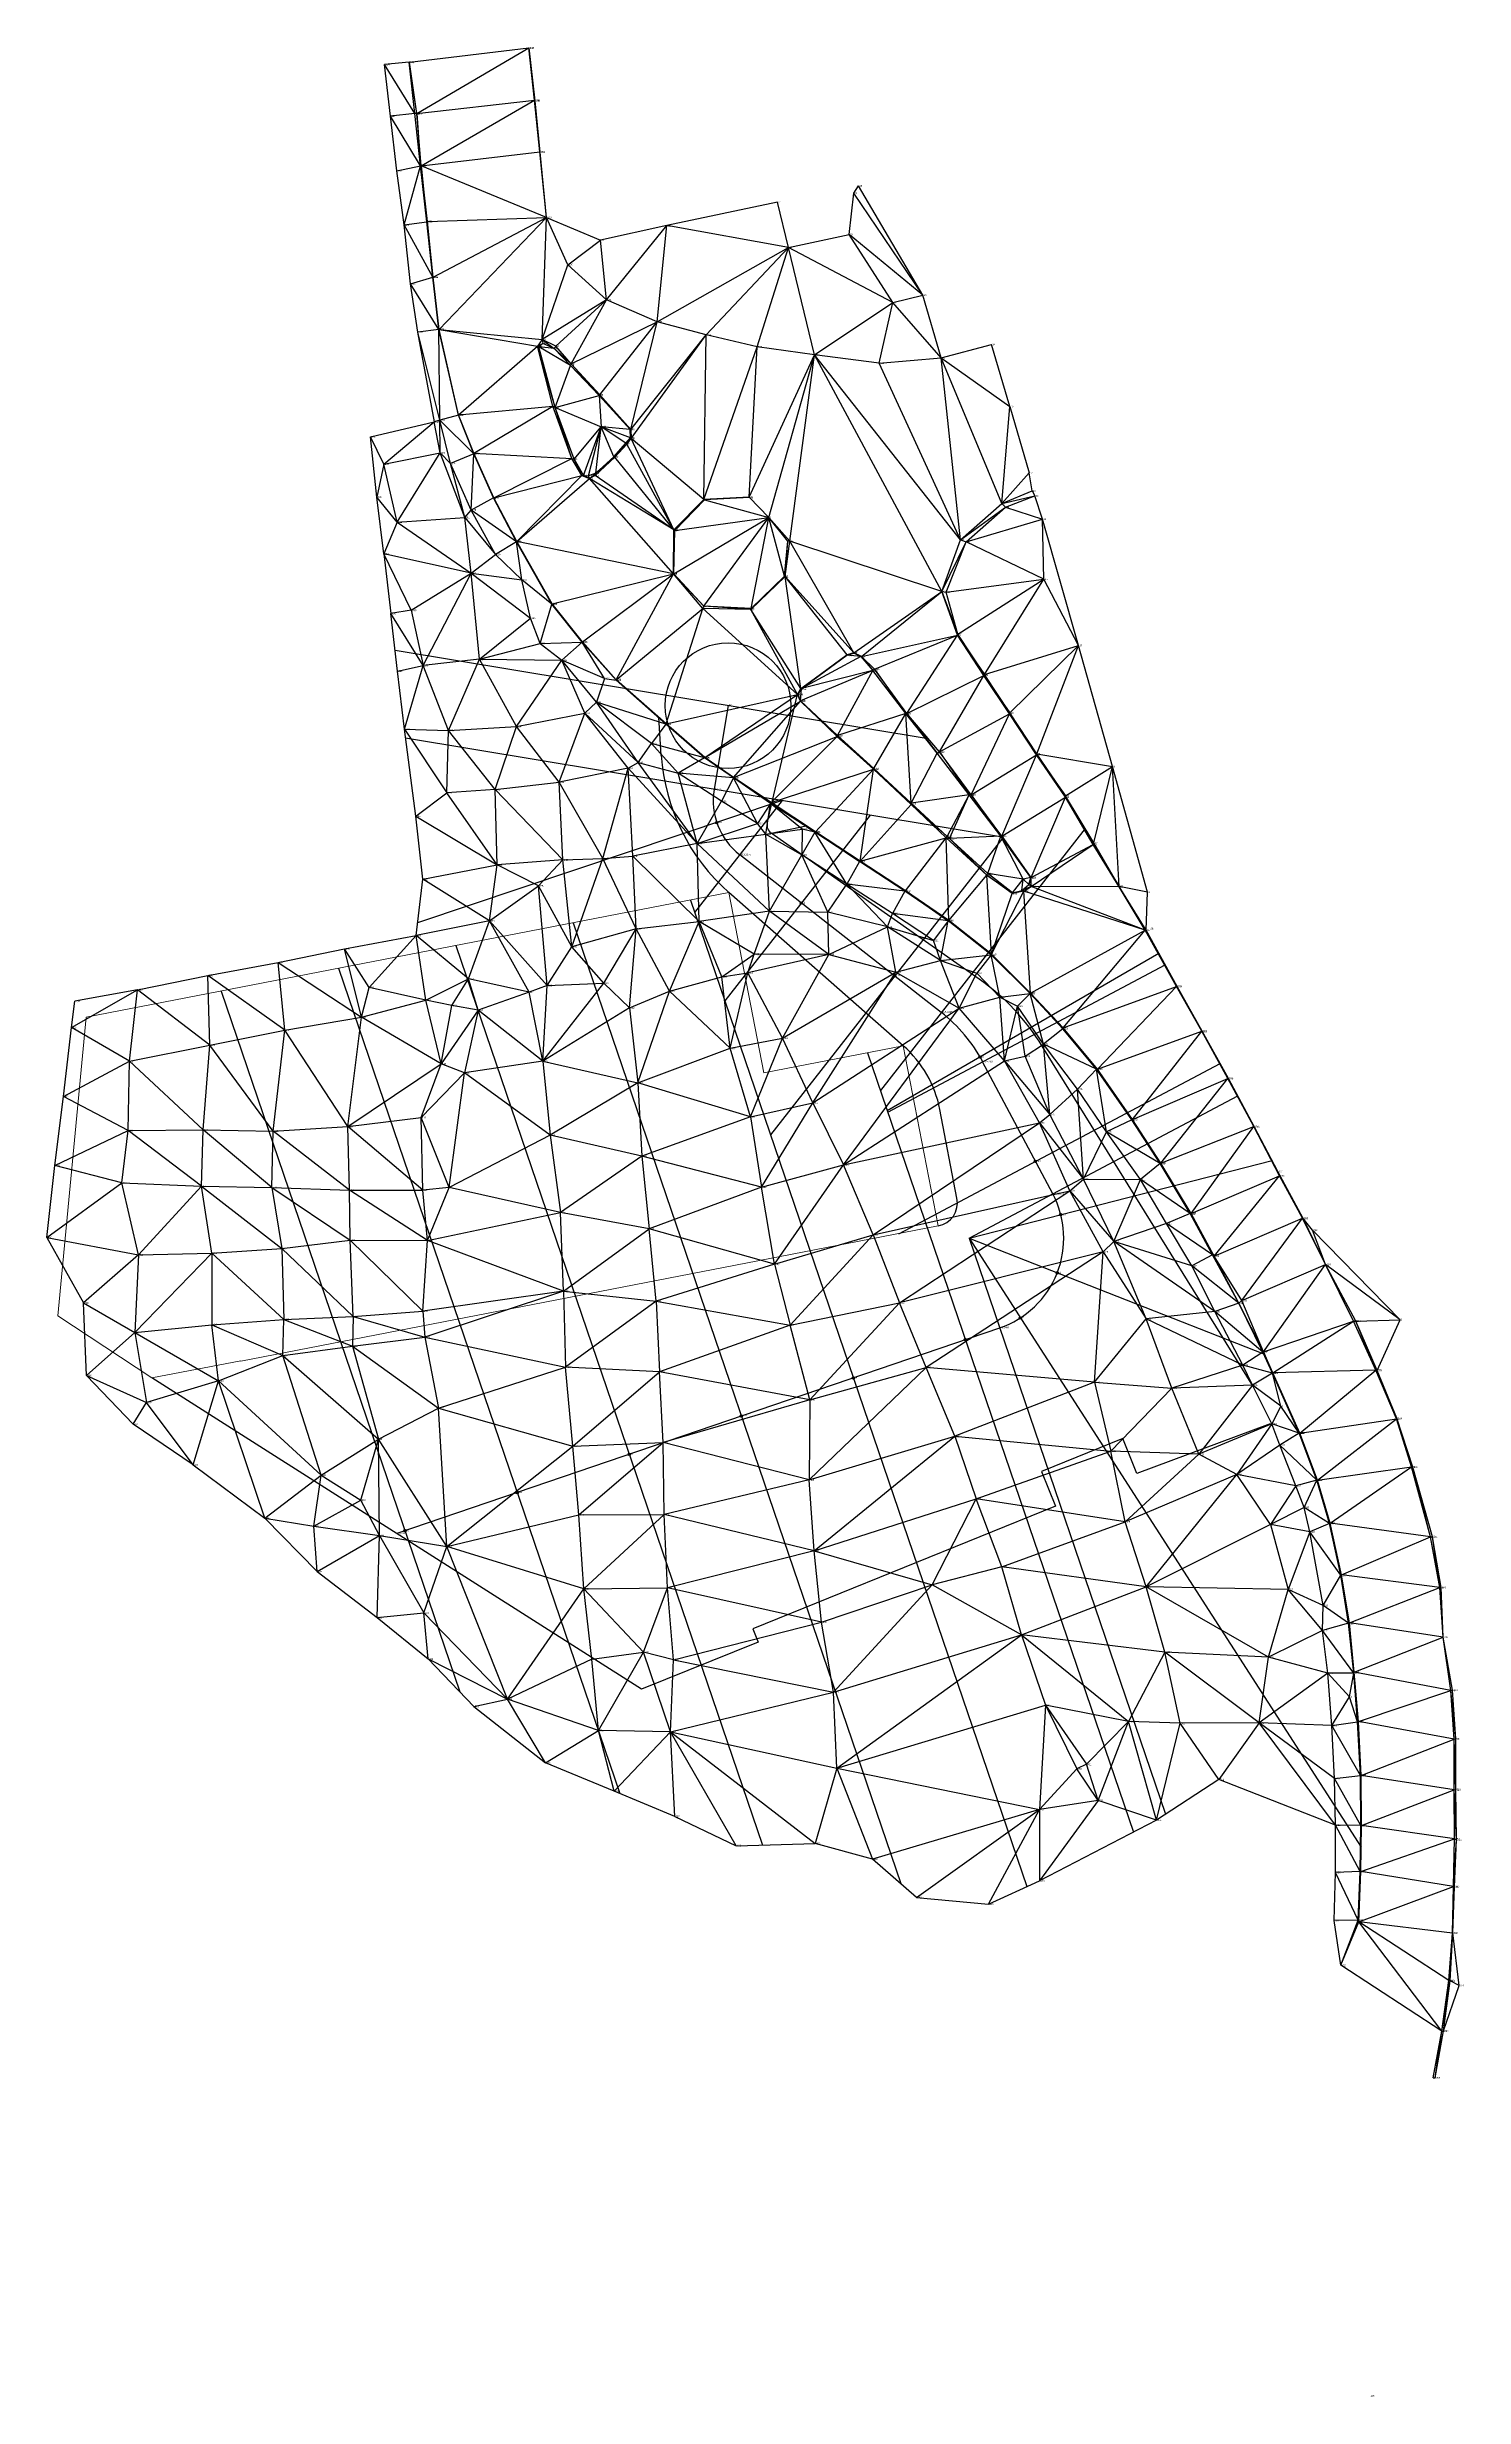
# Model space of a CAD drawing. Header units: millimetres. Extents: x 886 to 1005, y 4909 to 5107.
import ezdxf

# ---------------------------------------------------------------- set-up
doc = ezdxf.new("R2010")
doc.units = ezdxf.units.MM
for name, color, linetype in [('_Arestas', 8, 'Continuous'), ('_Nomes', 7, 'Continuous'), ('Eixo0', 1, 'Continuous'), ('Seções', 2, 'Continuous')]:
    doc.layers.add(name, color=color, linetype=linetype)
doc.styles.get("Standard").update_dxf_attribs({"font": 'arial.ttf'})

msp = doc.modelspace()

# ---------------------------------------------------------------- linework, layer by layer
for p, q in [((946.56, 5041.93), (949.12, 5052.84)), ((937.6, 5047.66), (937.39, 5050.88)), ((946.88, 5041.1), (949.84, 5041.7)), ((964.46, 5028.76), (946.88, 5041.1)), ((958.05, 5023.14), (943.32, 5036.07)), ((987.56, 4994.41), (969.79, 5023.11)), ((962.58, 5010.26), (961.14, 5017.76)), ((935.95, 4968.8), (894.59, 4995.09))]:
    msp.add_line(p, q)
at = {"linetype": 'Continuous', "lineweight": 0, "flags": 128}
msp.add_lwpolyline([(894.59, 4995.09), (902.09, 4996.54), (902.1, 4996.51), (961, 5007.92), (958.05, 5023.14), (946.27, 5020.85), (943.32, 5036.07), (889.04, 5025.55), (886.66, 5000.34)], close=True, dxfattribs=at)
msp.add_lwpolyline([(989.02, 4991.2), (977.77, 4987.01), (976.58, 4989.96), (969.72, 4987.18), (970.9, 4984.27), (945.33, 4973.9), (945.78, 4972.78), (935.95, 4968.8)])
for centre, radius in [((943.25, 5051.86), 5.31), ((942.3, 5041.99), 0.1), ((949.44, 5035.19), 0.1), ((957.31, 5029.03), 0.1), ((964.52, 5022.2), 0.1), ((969.21, 5013.37), 0.1), ((971.35, 5008.87), 0.1), ((971.05, 5003.96), 0.1), ((967.93, 5000.15), 0.1), ((963.3, 4998.32), 0.1), ((953.83, 4995.09), 0.1), ((944.37, 4991.86), 0.1), ((934.9, 4988.64), 0.1), ((925.44, 4985.41), 0.1), ((915.97, 4982.18), 0.1)]:
    msp.add_circle(centre, radius)
for centre, radius, start, end in [((954.49, 5048.79), 16.92, 183.8102, 228.715), ((947.34, 5041.75), 0.797, 166.7983, 234.9349), ((953.37, 5012.95), 19.31, 31.7533, 54.9349), ((951.73, 5015.94), 9.58, 10.9392, 48.715), ((960.62, 5009.88), 2, 280.9682, 10.9392)]:
    msp.add_arc(centre, radius, start, end)
at = {"layer": '_Arestas'}
for p, q in [((916.34, 5106.2), (926.43, 5107.41)), ((916.98, 5101.86), (926.43, 5107.41)), ((926.43, 5107.41), (926.46, 5107.4)), ((926.91, 5102.98), (926.43, 5107.41)), ((926.91, 5102.98), (926.46, 5107.4)), ((926.95, 5102.94), (926.46, 5107.4)), ((916.32, 5106.19), (914.25, 5106.02)), ((914.75, 5101.65), (914.25, 5106.02)), ((916.81, 5101.87), (914.25, 5106.02)), ((916.34, 5106.2), (916.32, 5106.19)), ((916.98, 5101.86), (916.32, 5106.19)), ((916.81, 5101.87), (916.32, 5106.19)), ((916.98, 5101.86), (916.34, 5106.2)), ((916.98, 5101.86), (926.91, 5102.98)), ((917.32, 5097.46), (926.91, 5102.98)), ((926.91, 5102.98), (926.95, 5102.94)), ((927.35, 5098.62), (926.91, 5102.98)), ((927.35, 5098.62), (926.95, 5102.94)), ((927.39, 5098.6), (926.95, 5102.94)), ((916.81, 5101.87), (914.75, 5101.65)), ((917.29, 5097.45), (914.75, 5101.65)), ((915.27, 5097.02), (914.75, 5101.65)), ((916.98, 5101.86), (916.81, 5101.87)), ((917.29, 5097.45), (916.81, 5101.87)), ((917.32, 5097.46), (916.98, 5101.86)), ((916.98, 5101.86), (917.29, 5097.45)), ((917.32, 5097.46), (927.35, 5098.62)), ((927.92, 5093.08), (927.35, 5098.62)), ((927.35, 5098.62), (927.39, 5098.6)), ((927.92, 5093.08), (927.39, 5098.6)), ((915.27, 5097.02), (917.29, 5097.45)), ((915.89, 5092.47), (915.27, 5097.02)), ((915.89, 5092.47), (917.29, 5097.45)), ((917.32, 5097.46), (917.29, 5097.45)), ((917.81, 5092.73), (917.29, 5097.45)), ((917.86, 5092.75), (917.32, 5097.46)), ((917.32, 5097.46), (917.81, 5092.73)), ((927.92, 5093.08), (917.32, 5097.46)), ((953.47, 5091.66), (953.86, 5095.14)), ((953.86, 5095.14), (954.28, 5095.77)), ((959.7, 5086.53), (953.86, 5095.14)), ((959.7, 5086.53), (954.28, 5095.77)), ((915.89, 5092.47), (917.81, 5092.73)), ((916.43, 5087.49), (915.89, 5092.47)), ((918.31, 5088.05), (915.89, 5092.47)), ((917.86, 5092.75), (917.81, 5092.73)), ((918.31, 5088.05), (917.81, 5092.73)), ((917.86, 5092.75), (927.92, 5093.08)), ((918.31, 5088.05), (917.86, 5092.75)), ((918.35, 5088.05), (917.86, 5092.75)), ((918.35, 5088.05), (927.92, 5093.08)), ((918.86, 5083.62), (927.92, 5093.08)), ((927.56, 5082.77), (927.92, 5093.08)), ((929.73, 5089.1), (927.92, 5093.08)), ((927.92, 5093.08), (932.49, 5091.16)), ((947.42, 5094.38), (938.08, 5092.4)), ((948.35, 5090.54), (947.42, 5094.38)), ((929.73, 5089.1), (932.49, 5091.16)), ((938.08, 5092.4), (932.49, 5091.16)), ((932.98, 5086.14), (932.49, 5091.16)), ((932.98, 5086.14), (938.08, 5092.4)), ((937.27, 5084.27), (938.08, 5092.4)), ((937.27, 5084.27), (948.35, 5090.54)), ((948.35, 5090.54), (938.08, 5092.4)), ((941.39, 5083.17), (948.35, 5090.54)), ((945.71, 5082.17), (948.35, 5090.54)), ((948.35, 5090.54), (953.47, 5091.66)), ((950.55, 5081.5), (948.35, 5090.54)), ((957.16, 5085.9), (948.35, 5090.54)), ((957.16, 5085.9), (953.47, 5091.66)), ((959.7, 5086.53), (953.47, 5091.66)), ((927.56, 5082.77), (929.73, 5089.1)), ((932.98, 5086.14), (929.73, 5089.1)), ((916.43, 5087.49), (918.31, 5088.05)), ((917.05, 5083.4), (916.43, 5087.49)), ((918.83, 5083.62), (916.43, 5087.49)), ((918.35, 5088.05), (918.31, 5088.05)), ((918.86, 5083.62), (918.31, 5088.05)), ((918.83, 5083.62), (918.31, 5088.05)), ((918.86, 5083.62), (918.35, 5088.05)), ((957.16, 5085.9), (959.7, 5086.53)), ((961.24, 5081.22), (959.7, 5086.53)), ((932.98, 5086.14), (927.56, 5082.77)), ((928.71, 5082.22), (932.98, 5086.14)), ((930.01, 5080.72), (932.98, 5086.14)), ((937.27, 5084.27), (932.98, 5086.14)), ((950.55, 5081.5), (957.16, 5085.9)), ((956.01, 5080.78), (957.16, 5085.9)), ((961.24, 5081.22), (957.16, 5085.9)), ((918.83, 5083.62), (917.05, 5083.4)), ((918.9, 5075.98), (917.05, 5083.4)), ((918.45, 5075.84), (917.05, 5083.4)), ((918.86, 5083.62), (918.83, 5083.62)), ((920.49, 5076.41), (918.83, 5083.62)), ((920.48, 5076.4), (918.83, 5083.62)), ((918.9, 5075.98), (918.83, 5083.62)), ((920.49, 5076.41), (918.86, 5083.62)), ((918.86, 5083.62), (927.15, 5082.22)), ((918.86, 5083.62), (927.56, 5082.77)), ((927.56, 5082.77), (927.15, 5082.22)), ((928.71, 5082.22), (927.56, 5082.77)), ((927.56, 5082.77), (928.57, 5082.03)), ((927.56, 5082.77), (927.62, 5082.45)), ((930.01, 5080.72), (937.27, 5084.27)), ((932.41, 5078.11), (937.27, 5084.27)), ((935.04, 5075.18), (937.27, 5084.27)), ((935.04, 5075.18), (941.39, 5083.17)), ((935.07, 5074.43), (941.39, 5083.17)), ((941.39, 5083.17), (937.27, 5084.27)), ((941.21, 5069.27), (941.39, 5083.17)), ((945.71, 5082.17), (941.39, 5083.17)), ((920.49, 5076.41), (927.15, 5082.22)), ((927.15, 5082.22), (927.62, 5082.45)), ((927.15, 5082.22), (927.28, 5082.17)), ((928.64, 5077.05), (927.15, 5082.22)), ((928.44, 5077.15), (927.15, 5082.22)), ((927.62, 5082.45), (927.28, 5082.17)), ((928.64, 5077.05), (927.28, 5082.17)), ((929.95, 5080.6), (927.28, 5082.17)), ((928.57, 5082.03), (927.28, 5082.17)), ((928.57, 5082.03), (927.62, 5082.45)), ((928.71, 5082.22), (928.57, 5082.03)), ((930.01, 5080.72), (928.57, 5082.03)), ((929.95, 5080.6), (928.57, 5082.03)), ((928.64, 5077.05), (929.95, 5080.6)), ((930.01, 5080.72), (928.71, 5082.22)), ((930.01, 5080.72), (929.95, 5080.6)), ((932.41, 5078.11), (929.95, 5080.6)), ((932.37, 5078.05), (929.95, 5080.6)), ((932.41, 5078.11), (930.01, 5080.72)), ((941.21, 5069.27), (945.71, 5082.17)), ((945.03, 5069.46), (945.71, 5082.17)), ((945.03, 5069.46), (950.55, 5081.5)), ((950.55, 5081.5), (945.71, 5082.17)), ((946.7, 5067.74), (950.55, 5081.5)), ((948.46, 5065.76), (950.55, 5081.5)), ((956.01, 5080.78), (950.55, 5081.5)), ((961.3, 5061.5), (950.55, 5081.5)), ((962.89, 5065.86), (950.55, 5081.5)), ((956.01, 5080.78), (961.24, 5081.22)), ((962.89, 5065.86), (956.01, 5080.78)), ((961.24, 5081.22), (965.5, 5082.36)), ((966.37, 5068.94), (961.24, 5081.22)), ((961.24, 5081.22), (967.04, 5077.12)), ((962.89, 5065.86), (961.24, 5081.22)), ((967.04, 5077.12), (965.5, 5082.36)), ((920.49, 5076.41), (928.44, 5077.15)), ((921.79, 5073.17), (928.44, 5077.15)), ((928.44, 5077.15), (928.64, 5077.05)), ((930.06, 5072.72), (928.44, 5077.15)), ((928.64, 5077.05), (932.37, 5078.05)), ((930.06, 5072.72), (928.64, 5077.05)), ((930.24, 5072.69), (928.64, 5077.05)), ((928.64, 5077.05), (932.54, 5075.41)), ((932.41, 5078.11), (932.37, 5078.05)), ((935.04, 5075.18), (932.37, 5078.05)), ((934.98, 5075.19), (932.37, 5078.05)), ((932.37, 5078.05), (932.54, 5075.41)), ((935.04, 5075.18), (932.41, 5078.11)), ((966.37, 5068.94), (967.04, 5077.12)), ((967.04, 5077.12), (968.67, 5071.51)), ((913.04, 5074.56), (918.43, 5075.82)), ((914.18, 5072.26), (918.43, 5075.82)), ((918.9, 5075.98), (918.43, 5075.82)), ((918.43, 5075.82), (918.45, 5075.84)), ((918.95, 5073.21), (918.43, 5075.82)), ((918.9, 5075.98), (918.45, 5075.84)), ((920.48, 5076.4), (918.9, 5075.98)), ((918.95, 5073.21), (918.9, 5075.98)), ((919.81, 5072.32), (918.9, 5075.98)), ((921.77, 5073.12), (918.9, 5075.98)), ((920.49, 5076.41), (920.48, 5076.4)), ((921.79, 5073.17), (920.48, 5076.4)), ((921.77, 5073.12), (920.48, 5076.4)), ((921.79, 5073.17), (920.49, 5076.41)), ((930.24, 5072.69), (932.54, 5075.41)), ((931.04, 5071.31), (932.54, 5075.41)), ((931.47, 5071.28), (932.54, 5075.41)), ((932.07, 5071.49), (932.54, 5075.41)), ((934.98, 5075.19), (932.54, 5075.41)), ((934.61, 5074.02), (932.54, 5075.41)), ((935, 5074.48), (932.54, 5075.41)), ((933.61, 5072.87), (932.54, 5075.41)), ((935.04, 5075.18), (934.98, 5075.19)), ((935, 5074.48), (934.98, 5075.19)), ((935.04, 5075.18), (935, 5074.48)), ((935.04, 5075.18), (935.07, 5074.43)), ((914.18, 5072.26), (913.04, 5074.56)), ((913.6, 5069.48), (913.04, 5074.56)), ((914.18, 5072.26), (918.95, 5073.21)), ((915.3, 5067.36), (918.95, 5073.21)), ((918.95, 5073.21), (919.81, 5072.32)), ((921.01, 5067.76), (918.95, 5073.21)), ((921.77, 5073.12), (919.81, 5072.32)), ((921.56, 5068.38), (921.77, 5073.12)), ((921.79, 5073.17), (921.77, 5073.12)), ((923.47, 5069.42), (921.77, 5073.12)), ((923.44, 5069.4), (921.77, 5073.12)), ((923.47, 5069.42), (921.79, 5073.17)), ((921.79, 5073.17), (930.06, 5072.72)), ((923.47, 5069.42), (930.06, 5072.72)), ((930.06, 5072.72), (930.24, 5072.69)), ((930.9, 5071.29), (930.06, 5072.72)), ((930.9, 5071.29), (930.24, 5072.69)), ((930.24, 5072.69), (931.04, 5071.31)), ((932.03, 5071.3), (933.68, 5072.84)), ((932.07, 5071.49), (933.61, 5072.87)), ((933.68, 5072.84), (932.07, 5071.49)), ((933.61, 5072.87), (934.61, 5074.02)), ((933.68, 5072.84), (933.61, 5072.87)), ((933.68, 5072.84), (934.61, 5074.02)), ((933.68, 5072.84), (934.69, 5073.93)), ((938.68, 5066.7), (933.68, 5072.84)), ((934.61, 5074.02), (935, 5074.48)), ((935.07, 5074.43), (934.61, 5074.02)), ((934.69, 5073.93), (934.61, 5074.02)), ((934.69, 5073.93), (935.07, 5074.43)), ((938.68, 5066.7), (934.69, 5073.93)), ((935.07, 5074.43), (935, 5074.48)), ((941.21, 5069.27), (935.07, 5074.43)), ((938.68, 5066.7), (935.07, 5074.43)), ((914.18, 5072.26), (913.6, 5069.48)), ((915.3, 5067.36), (914.18, 5072.26)), ((921.01, 5067.76), (919.81, 5072.32)), ((921.56, 5068.38), (919.81, 5072.32)), ((923.47, 5069.42), (930.9, 5071.29)), ((925.4, 5065.73), (930.9, 5071.29)), ((925.4, 5065.73), (931.54, 5071.04)), ((930.9, 5071.29), (931.04, 5071.31)), ((930.9, 5071.29), (931.54, 5071.04)), ((931.54, 5071.04), (931.04, 5071.31)), ((931.04, 5071.31), (931.47, 5071.28)), ((932.07, 5071.49), (931.47, 5071.28)), ((931.54, 5071.04), (931.47, 5071.28)), ((931.54, 5071.04), (932.07, 5071.49)), ((932.03, 5071.3), (931.54, 5071.04)), ((938.65, 5062.99), (931.54, 5071.04)), ((938.68, 5066.7), (931.54, 5071.04)), ((932.03, 5071.3), (932.07, 5071.49)), ((938.68, 5066.7), (932.03, 5071.3)), ((966.37, 5068.94), (968.67, 5071.51)), ((968.93, 5070), (968.67, 5071.51)), ((915.3, 5067.36), (913.6, 5069.48)), ((914.17, 5064.67), (913.6, 5069.48)), ((923.44, 5069.4), (921.56, 5068.38)), ((923.47, 5069.42), (923.44, 5069.4)), ((925.4, 5065.73), (923.44, 5069.4)), ((925.38, 5065.7), (923.44, 5069.4)), ((925.4, 5065.73), (923.47, 5069.42)), ((938.68, 5066.7), (941.21, 5069.27)), ((941.21, 5069.27), (938.75, 5066.66)), ((938.75, 5066.66), (941.25, 5069.25)), ((945.03, 5069.46), (941.21, 5069.27)), ((941.21, 5069.27), (941.25, 5069.25)), ((945.03, 5069.46), (941.25, 5069.25)), ((945.06, 5069.43), (941.25, 5069.25)), ((941.25, 5069.25), (946.7, 5067.74)), ((945.03, 5069.46), (945.06, 5069.43)), ((945.03, 5069.46), (946.7, 5067.74)), ((945.06, 5069.43), (946.7, 5067.74)), ((962.89, 5065.86), (966.37, 5068.94)), ((966.37, 5068.94), (968.93, 5070)), ((966.37, 5068.94), (969.17, 5069.58)), ((966.37, 5068.94), (966.69, 5068.61)), ((966.69, 5068.61), (969.17, 5069.58)), ((968.93, 5070), (969.17, 5069.58)), ((969.81, 5067.62), (969.17, 5069.58)), ((915.3, 5067.36), (914.17, 5064.67)), ((915.3, 5067.36), (921.01, 5067.76)), ((915.3, 5067.36), (921.56, 5063.04)), ((921.01, 5067.76), (921.56, 5068.38)), ((921.01, 5067.76), (923.6, 5064.62)), ((921.56, 5063.04), (921.01, 5067.76)), ((923.6, 5064.62), (921.56, 5068.38)), ((925.38, 5065.7), (921.56, 5068.38)), ((938.65, 5062.99), (938.68, 5066.7)), ((938.66, 5063), (946.7, 5067.74)), ((938.68, 5066.7), (938.75, 5066.66)), ((938.75, 5066.66), (946.7, 5067.74)), ((941.2, 5060.26), (946.7, 5067.74)), ((945.19, 5060.06), (946.7, 5067.74)), ((948.46, 5065.76), (946.7, 5067.74)), ((948.31, 5065.75), (946.7, 5067.74)), ((948.03, 5062.79), (946.7, 5067.74)), ((962.89, 5065.86), (966.69, 5068.61)), ((963.35, 5065.69), (966.69, 5068.61)), ((963.35, 5065.69), (969.81, 5067.62)), ((966.69, 5068.61), (969.81, 5067.62)), ((969.92, 5062.55), (969.81, 5067.62)), ((972.85, 5056.95), (969.81, 5067.62)), ((925.38, 5065.7), (923.6, 5064.62)), ((925.4, 5065.73), (925.38, 5065.7)), ((928.4, 5060.47), (925.38, 5065.7)), ((928.38, 5060.44), (925.38, 5065.7)), ((925.84, 5062.49), (925.38, 5065.7)), ((928.4, 5060.47), (925.4, 5065.73)), ((938.65, 5062.99), (925.4, 5065.73)), ((938.65, 5062.99), (938.75, 5066.66)), ((938.66, 5063), (938.75, 5066.66)), ((948.03, 5062.79), (948.31, 5065.75)), ((948.06, 5062.76), (948.46, 5065.76)), ((948.06, 5062.76), (948.31, 5065.75)), ((948.46, 5065.76), (948.31, 5065.75)), ((961.3, 5061.5), (948.46, 5065.76)), ((953.88, 5056.33), (948.46, 5065.76)), ((961.3, 5061.5), (962.89, 5065.86)), ((961.3, 5061.5), (963.35, 5065.69)), ((961.68, 5061.45), (963.35, 5065.69)), ((962.89, 5065.86), (963.35, 5065.69)), ((969.92, 5062.55), (963.35, 5065.69)), ((921.56, 5063.04), (914.17, 5064.67)), ((916.5, 5059.91), (914.17, 5064.67)), ((914.17, 5064.67), (914.77, 5059.65)), ((916.5, 5059.91), (921.56, 5063.04)), ((917.49, 5055.25), (921.56, 5063.04)), ((921.56, 5063.04), (923.6, 5064.62)), ((921.56, 5063.04), (925.84, 5062.49)), ((921.56, 5063.04), (926.57, 5059.26)), ((922.26, 5055.78), (921.56, 5063.04)), ((925.84, 5062.49), (923.6, 5064.62)), ((928.4, 5060.47), (938.65, 5062.99)), ((930.95, 5057.24), (938.65, 5062.99)), ((933.8, 5054.05), (938.65, 5062.99)), ((938.65, 5062.99), (938.66, 5063)), ((938.65, 5062.99), (941.2, 5060.26)), ((941.13, 5060.06), (938.65, 5062.99)), ((941.2, 5060.26), (938.66, 5063)), ((945.16, 5059.99), (948.03, 5062.79)), ((945.16, 5059.99), (948.06, 5062.76)), ((945.19, 5060.06), (948.03, 5062.79)), ((945.19, 5060.06), (948.03, 5062.79)), ((948.06, 5062.76), (948.03, 5062.79)), ((953.31, 5056.15), (948.06, 5062.76)), ((949.41, 5053.32), (948.06, 5062.76)), ((953.88, 5056.33), (948.06, 5062.76)), ((928.38, 5060.44), (925.84, 5062.49)), ((926.57, 5059.26), (925.84, 5062.49)), ((953.88, 5056.33), (961.3, 5061.5)), ((954.51, 5056.01), (961.3, 5061.5)), ((961.3, 5061.5), (961.68, 5061.45)), ((962.63, 5057.8), (961.3, 5061.5)), ((961.3, 5061.5), (962.66, 5057.9)), ((961.68, 5061.45), (969.92, 5062.55)), ((962.66, 5057.9), (961.68, 5061.45)), ((962.66, 5057.9), (969.92, 5062.55)), ((964.9, 5054.48), (969.92, 5062.55)), ((972.85, 5056.95), (969.92, 5062.55)), ((916.5, 5059.91), (914.77, 5059.65)), ((917.49, 5055.25), (914.77, 5059.65)), ((915.34, 5054.78), (914.77, 5059.65)), ((916.5, 5059.91), (917.49, 5055.25)), ((922.26, 5055.78), (926.57, 5059.26)), ((927.38, 5057.12), (926.57, 5059.26)), ((927.38, 5057.12), (928.38, 5060.44)), ((928.4, 5060.47), (928.38, 5060.44)), ((930.95, 5057.24), (928.38, 5060.44)), ((930.94, 5057.23), (928.38, 5060.44)), ((930.95, 5057.24), (928.4, 5060.47)), ((933.8, 5054.05), (941.13, 5060.06)), ((938.01, 5050.33), (941.13, 5060.06)), ((941.13, 5060.06), (941.2, 5060.26)), ((945.16, 5059.99), (941.13, 5060.06)), ((949.12, 5052.8), (941.13, 5060.06)), ((945.16, 5059.99), (941.2, 5060.26)), ((945.19, 5060.06), (941.2, 5060.26)), ((945.16, 5059.99), (945.19, 5060.06)), ((949.41, 5053.32), (945.16, 5059.99)), ((949.12, 5052.8), (945.16, 5059.99)), ((922.26, 5055.78), (927.38, 5057.12)), ((927.38, 5057.12), (930.94, 5057.23)), ((927.38, 5057.12), (929.21, 5055.7)), ((930.94, 5057.23), (929.21, 5055.7)), ((930.95, 5057.24), (930.94, 5057.23)), ((933.8, 5054.05), (930.94, 5057.23)), ((933.81, 5054.01), (930.94, 5057.23)), ((932.82, 5054.15), (930.94, 5057.23)), ((933.8, 5054.05), (930.95, 5057.24)), ((954.51, 5056.01), (962.63, 5057.8)), ((955.62, 5054.95), (962.63, 5057.8)), ((958.34, 5051.2), (962.63, 5057.8)), ((962.63, 5057.8), (962.66, 5057.9)), ((964.85, 5054.41), (962.63, 5057.8)), ((962.63, 5057.8), (964.9, 5054.48)), ((964.9, 5054.48), (962.66, 5057.9)), ((964.9, 5054.48), (972.85, 5056.95)), ((967.05, 5051.26), (972.85, 5056.95)), ((969.32, 5047.78), (972.85, 5056.95)), ((975.72, 5046.71), (972.85, 5056.95)), ((915.34, 5054.78), (917.49, 5055.25)), ((915.92, 5049.87), (915.34, 5054.78)), ((915.92, 5049.87), (917.49, 5055.25)), ((922.26, 5055.78), (917.49, 5055.25)), ((919.63, 5049.76), (917.49, 5055.25)), ((919.63, 5049.76), (922.26, 5055.78)), ((922.26, 5055.78), (929.21, 5055.7)), ((925.37, 5050.1), (922.26, 5055.78)), ((925.37, 5050.1), (929.21, 5055.7)), ((931.15, 5051.23), (929.21, 5055.7)), ((932.14, 5052.15), (929.21, 5055.7)), ((932.82, 5054.15), (929.21, 5055.7)), ((955.49, 5054.82), (949.37, 5052.27)), ((949.41, 5053.32), (953.31, 5056.15)), ((953.31, 5056.15), (949.44, 5053.3)), ((949.44, 5053.3), (953.29, 5056.11)), ((949.44, 5053.3), (953.29, 5056.11)), ((954.47, 5056), (949.44, 5053.3)), ((955.49, 5054.82), (949.44, 5053.3)), ((952.49, 5049.35), (955.49, 5054.82)), ((953.86, 5056.3), (953.29, 5056.11)), ((953.31, 5056.15), (953.29, 5056.11)), ((954.47, 5056), (953.29, 5056.11)), ((953.88, 5056.33), (953.31, 5056.15)), ((953.31, 5056.15), (953.86, 5056.3)), ((953.88, 5056.33), (953.86, 5056.3)), ((954.47, 5056), (953.86, 5056.3)), ((954.51, 5056.01), (953.88, 5056.33)), ((953.88, 5056.33), (954.47, 5056)), ((954.51, 5056.01), (954.47, 5056)), ((954.47, 5056), (955.49, 5054.82)), ((955.62, 5054.95), (954.51, 5056.01)), ((954.51, 5056.01), (955.49, 5054.82)), ((955.62, 5054.95), (955.49, 5054.82)), ((958.27, 5051.21), (955.49, 5054.82)), ((958.34, 5051.2), (955.62, 5054.95)), ((955.62, 5054.95), (958.27, 5051.21)), ((932.82, 5054.15), (932.14, 5052.15)), ((932.82, 5054.15), (933.81, 5054.01)), ((933.8, 5054.05), (933.81, 5054.01)), ((938.01, 5050.33), (933.8, 5054.05)), ((938.01, 5050.33), (933.81, 5054.01)), ((938, 5050.31), (933.81, 5054.01)), ((938.01, 5050.33), (949.12, 5052.8)), ((941.28, 5047.48), (949.12, 5052.8)), ((949.12, 5052.8), (949.41, 5053.32)), ((949.12, 5052.8), (949.16, 5052.8)), ((949.12, 5052.8), (949.37, 5052.27)), ((949.36, 5052.25), (949.12, 5052.8)), ((949.41, 5053.32), (949.16, 5052.8)), ((949.16, 5052.8), (949.44, 5053.3)), ((949.37, 5052.27), (949.16, 5052.8)), ((949.37, 5052.27), (949.44, 5053.3)), ((949.41, 5053.32), (949.44, 5053.3)), ((958.34, 5051.2), (964.85, 5054.41)), ((961.11, 5047.95), (964.85, 5054.41)), ((964.85, 5054.41), (964.9, 5054.48)), ((967.02, 5051.18), (964.85, 5054.41)), ((964.85, 5054.41), (967.05, 5051.26)), ((967.05, 5051.26), (964.9, 5054.48)), ((925.37, 5050.1), (931.15, 5051.23)), ((928.99, 5045.41), (931.15, 5051.23)), ((931.15, 5051.23), (932.14, 5052.15)), ((935.65, 5047.05), (931.15, 5051.23)), ((934.82, 5046.58), (931.15, 5051.23)), ((935.65, 5047.05), (932.14, 5052.15)), ((936.78, 5048.65), (932.14, 5052.15)), ((938, 5050.31), (932.14, 5052.15)), ((941.28, 5047.48), (949.36, 5052.25)), ((943.7, 5045.78), (949.36, 5052.25)), ((949.36, 5052.25), (949.37, 5052.27)), ((949.36, 5052.25), (952.49, 5049.35)), ((952.47, 5049.25), (949.36, 5052.25)), ((952.49, 5049.35), (949.37, 5052.27)), ((958.27, 5051.21), (952.49, 5049.35)), ((955.56, 5046.54), (958.27, 5051.21)), ((958.34, 5051.2), (958.27, 5051.21)), ((960.92, 5047.85), (958.27, 5051.21)), ((958.71, 5043.62), (958.27, 5051.21)), ((961.11, 5047.95), (958.34, 5051.2)), ((958.34, 5051.2), (960.92, 5047.85)), ((961.11, 5047.95), (967.02, 5051.18)), ((963.77, 5044.34), (967.02, 5051.18)), ((967.02, 5051.18), (967.05, 5051.26)), ((969.3, 5047.71), (967.02, 5051.18)), ((969.32, 5047.78), (967.02, 5051.18)), ((969.32, 5047.78), (967.05, 5051.26)), ((915.92, 5049.87), (919.63, 5049.76)), ((915.92, 5049.87), (919.5, 5044.5)), ((916.87, 5042.53), (915.92, 5049.87)), ((919.5, 5044.5), (919.63, 5049.76)), ((919.63, 5049.76), (925.37, 5050.1)), ((923.58, 5044.78), (919.63, 5049.76)), ((923.58, 5044.78), (925.37, 5050.1)), ((928.99, 5045.41), (925.37, 5050.1)), ((938, 5050.31), (936.78, 5048.65)), ((938.01, 5050.33), (938, 5050.31)), ((941.28, 5047.48), (938, 5050.31)), ((941.25, 5047.45), (938, 5050.31)), ((941.28, 5047.48), (938.01, 5050.33)), ((943.7, 5045.78), (952.47, 5049.25)), ((946.88, 5043.67), (952.47, 5049.25)), ((952.47, 5049.25), (952.49, 5049.35)), ((952.47, 5049.25), (955.56, 5046.54)), ((955.54, 5046.5), (952.47, 5049.25)), ((955.56, 5046.54), (952.49, 5049.35)), ((934.82, 5046.58), (935.65, 5047.05)), ((935.65, 5047.05), (936.78, 5048.65)), ((935.65, 5047.05), (939.05, 5046.16)), ((940.65, 5040.23), (935.65, 5047.05)), ((939.05, 5046.16), (936.78, 5048.65)), ((941.25, 5047.45), (936.78, 5048.65)), ((941.25, 5047.45), (939.05, 5046.16)), ((941.28, 5047.48), (941.25, 5047.45)), ((943.7, 5045.78), (941.25, 5047.45)), ((943.7, 5045.76), (941.25, 5047.45)), ((943.7, 5045.78), (941.28, 5047.48)), ((958.71, 5043.62), (960.92, 5047.85)), ((961.11, 5047.95), (960.92, 5047.85)), ((963.62, 5044.32), (960.92, 5047.85)), ((963.77, 5044.34), (961.11, 5047.95)), ((961.11, 5047.95), (963.62, 5044.32)), ((963.77, 5044.34), (969.3, 5047.71)), ((966.36, 5040.84), (969.3, 5047.71)), ((969.3, 5047.71), (969.32, 5047.78)), ((971.74, 5044.14), (969.3, 5047.71)), ((969.3, 5047.71), (971.74, 5044.24)), ((971.74, 5044.24), (969.32, 5047.78)), ((969.32, 5047.78), (975.72, 5046.71)), ((923.58, 5044.78), (928.99, 5045.41)), ((934.82, 5046.58), (928.99, 5045.41)), ((932.68, 5038.96), (928.99, 5045.41)), ((929.31, 5038.83), (928.99, 5045.41)), ((932.68, 5038.96), (934.82, 5046.58)), ((935.22, 5039.14), (934.82, 5046.58)), ((940.65, 5040.23), (934.82, 5046.58)), ((942.71, 5043.78), (939.05, 5046.16)), ((940.65, 5040.23), (939.05, 5046.16)), ((943.7, 5045.76), (939.05, 5046.16)), ((943.7, 5045.76), (942.71, 5043.78)), ((943.7, 5045.78), (943.7, 5045.76)), ((946.88, 5043.67), (943.7, 5045.78)), ((946.88, 5043.67), (943.7, 5045.76)), ((946.84, 5043.6), (943.7, 5045.76)), ((945.75, 5041.9), (943.7, 5045.76)), ((946.88, 5043.67), (955.54, 5046.5)), ((950.63, 5041.2), (955.54, 5046.5)), ((954.42, 5038.72), (955.54, 5046.5)), ((955.54, 5046.5), (955.56, 5046.54)), ((955.54, 5046.5), (958.71, 5043.62)), ((958.71, 5043.51), (955.54, 5046.5)), ((958.71, 5043.62), (955.56, 5046.54)), ((971.74, 5044.24), (975.72, 5046.71)), ((974.14, 5040.27), (975.72, 5046.71)), ((978.68, 5036.12), (975.72, 5046.71)), ((976.29, 5036.6), (975.72, 5046.71)), ((916.87, 5042.53), (919.5, 5044.5)), ((923.58, 5044.78), (919.5, 5044.5)), ((923.76, 5038.41), (919.5, 5044.5)), ((923.76, 5038.41), (923.58, 5044.78)), ((929.31, 5038.83), (923.58, 5044.78)), ((940.65, 5040.23), (942.71, 5043.78)), ((945.75, 5041.9), (942.71, 5043.78)), ((946.84, 5043.6), (945.75, 5041.9)), ((946.44, 5041.01), (946.84, 5043.6)), ((946.88, 5043.67), (946.84, 5043.6)), ((950.58, 5041.18), (946.84, 5043.6)), ((949.52, 5041.42), (946.84, 5043.6)), ((946.88, 5043.67), (950.58, 5041.18)), ((950.63, 5041.2), (946.88, 5043.67)), ((954.42, 5038.72), (958.71, 5043.51)), ((963.62, 5044.32), (958.71, 5043.62)), ((958.71, 5043.51), (958.71, 5043.62)), ((961.76, 5040.82), (958.71, 5043.62)), ((958.71, 5043.51), (961.76, 5040.82)), ((961.67, 5040.69), (958.71, 5043.51)), ((961.76, 5040.82), (963.62, 5044.32)), ((961.94, 5040.65), (963.62, 5044.32)), ((963.77, 5044.34), (963.62, 5044.32)), ((966.29, 5040.84), (963.62, 5044.32)), ((966.36, 5040.84), (963.77, 5044.34)), ((963.77, 5044.34), (966.29, 5040.84)), ((966.36, 5040.84), (971.74, 5044.14)), ((968.86, 5037.34), (971.74, 5044.14)), ((971.74, 5044.14), (971.74, 5044.24)), ((974.14, 5040.27), (971.74, 5044.24)), ((974.09, 5040.14), (971.74, 5044.14)), ((974.14, 5040.27), (971.74, 5044.14)), ((916.87, 5042.53), (923.76, 5038.41)), ((917.46, 5037.2), (916.87, 5042.53)), ((940.65, 5040.23), (945.75, 5041.9)), ((940.65, 5040.23), (946.44, 5041.01)), ((946.44, 5041.01), (945.75, 5041.9)), ((946.44, 5041.01), (949.52, 5041.42)), ((946.44, 5041.01), (949.47, 5039.26)), ((946.74, 5034.5), (946.44, 5041.01)), ((949.52, 5041.42), (949.47, 5039.26)), ((950.58, 5041.18), (949.47, 5039.26)), ((950.58, 5041.18), (949.52, 5041.42)), ((950.63, 5041.2), (950.58, 5041.18)), ((954.35, 5038.7), (950.58, 5041.18)), ((953.28, 5036.78), (950.58, 5041.18)), ((950.63, 5041.2), (954.35, 5038.7)), ((954.42, 5038.72), (950.63, 5041.2)), ((929.31, 5038.83), (932.68, 5038.96)), ((930.06, 5031.5), (932.68, 5038.96)), ((932.68, 5038.96), (935.22, 5039.14)), ((935.48, 5033.02), (932.68, 5038.96)), ((940.65, 5040.23), (935.22, 5039.14)), ((935.48, 5033.02), (935.22, 5039.14)), ((940.82, 5033.64), (935.22, 5039.14)), ((946.74, 5034.5), (940.65, 5040.23)), ((940.82, 5033.64), (940.65, 5040.23)), ((946.74, 5034.5), (949.47, 5039.26)), ((951.68, 5034.42), (949.47, 5039.26)), ((953.28, 5036.78), (949.47, 5039.26)), ((954.42, 5038.72), (961.67, 5040.69)), ((958.23, 5036.21), (961.67, 5040.69)), ((961.67, 5040.69), (961.76, 5040.82)), ((961.67, 5040.69), (961.94, 5040.65)), ((965.11, 5037.55), (961.67, 5040.69)), ((961.9, 5033.72), (961.67, 5040.69)), ((961.94, 5040.65), (961.76, 5040.82)), ((966.29, 5040.84), (961.94, 5040.65)), ((965.11, 5037.55), (961.94, 5040.65)), ((965.18, 5037.69), (961.94, 5040.65)), ((965.18, 5037.69), (966.29, 5040.84)), ((966.36, 5040.84), (966.29, 5040.84)), ((968.82, 5037.35), (966.29, 5040.84)), ((968.17, 5037.22), (966.29, 5040.84)), ((968.86, 5037.34), (966.36, 5040.84)), ((966.36, 5040.84), (968.82, 5037.35)), ((968.84, 5036.58), (974.09, 5040.14)), ((968.86, 5037.34), (974.09, 5040.14)), ((974.09, 5040.14), (974.14, 5040.27)), ((976.28, 5036.55), (974.09, 5040.14)), ((974.09, 5040.14), (976.29, 5036.6)), ((976.29, 5036.6), (974.14, 5040.27)), ((916.9, 5032.45), (917.46, 5037.2)), ((917.46, 5037.2), (923.76, 5038.41)), ((923.1, 5033.68), (917.46, 5037.2)), ((923.1, 5033.68), (923.76, 5038.41)), ((929.31, 5038.83), (923.76, 5038.41)), ((927.23, 5036.63), (923.76, 5038.41)), ((927.23, 5036.63), (929.31, 5038.83)), ((930.06, 5031.5), (929.31, 5038.83)), ((954.35, 5038.7), (953.28, 5036.78)), ((954.42, 5038.72), (954.35, 5038.7)), ((958.23, 5036.21), (954.35, 5038.7)), ((958.19, 5036.18), (954.35, 5038.7)), ((958.23, 5036.21), (954.42, 5038.72)), ((961.9, 5033.72), (965.11, 5037.55)), ((965.11, 5037.55), (965.18, 5037.69)), ((965.11, 5037.55), (967.26, 5036.06)), ((967.25, 5035.99), (965.11, 5037.55)), ((965.49, 5030.86), (965.11, 5037.55)), ((967.26, 5036.06), (965.18, 5037.69)), ((968.17, 5037.22), (965.18, 5037.69)), ((967.26, 5036.06), (968.17, 5037.22)), ((968.07, 5036.25), (968.17, 5037.22)), ((968.82, 5037.35), (968.17, 5037.22)), ((968.64, 5036.76), (968.17, 5037.22)), ((968.64, 5036.76), (968.82, 5037.35)), ((968.86, 5037.34), (968.64, 5036.76)), ((968.86, 5037.34), (968.82, 5037.35)), ((968.84, 5036.58), (968.86, 5037.34)), ((923.1, 5033.68), (927.23, 5036.63)), ((927.96, 5028.22), (927.23, 5036.63)), ((930.06, 5031.5), (927.23, 5036.63)), ((951.68, 5034.42), (953.28, 5036.78)), ((956.71, 5033.18), (953.28, 5036.78)), ((957.15, 5034.3), (953.28, 5036.78)), ((958.19, 5036.18), (953.28, 5036.78)), ((958.19, 5036.18), (957.15, 5034.3)), ((958.23, 5036.21), (958.19, 5036.18)), ((961.85, 5033.69), (958.19, 5036.18)), ((958.23, 5036.21), (961.85, 5033.69)), ((961.9, 5033.72), (958.23, 5036.21)), ((965.49, 5030.86), (968.24, 5036.18)), ((965.49, 5030.86), (967.25, 5035.99)), ((967.25, 5035.99), (968.07, 5036.25)), ((968.24, 5036.18), (967.25, 5035.99)), ((967.25, 5035.99), (967.26, 5036.06)), ((967.26, 5036.06), (968.07, 5036.25)), ((968.07, 5036.25), (968.64, 5036.76)), ((968.84, 5036.58), (968.07, 5036.25)), ((968.24, 5036.18), (968.07, 5036.25)), ((968.24, 5036.18), (968.84, 5036.58)), ((978.48, 5032.9), (968.24, 5036.18)), ((968.78, 5027.57), (968.24, 5036.18)), ((968.84, 5036.58), (968.64, 5036.76)), ((976.28, 5036.55), (968.84, 5036.58)), ((978.48, 5032.9), (968.84, 5036.58)), ((976.28, 5036.55), (976.29, 5036.6)), ((978.48, 5032.9), (976.28, 5036.55)), ((978.55, 5032.9), (976.28, 5036.55)), ((978.55, 5032.9), (976.29, 5036.6)), ((978.68, 5036.12), (976.29, 5036.6)), ((978.55, 5032.9), (978.68, 5036.12)), ((923.1, 5033.68), (916.9, 5032.45)), ((921.33, 5028.79), (923.1, 5033.68)), ((927.96, 5028.22), (923.1, 5033.68)), ((926.44, 5027.65), (923.1, 5033.68)), ((935.48, 5033.02), (930.06, 5031.5)), ((932.77, 5028.43), (935.48, 5033.02)), ((934.93, 5026.33), (935.48, 5033.02)), ((935.48, 5033.02), (940.82, 5033.64)), ((938.31, 5027.74), (935.48, 5033.02)), ((938.31, 5027.74), (940.82, 5033.64)), ((946.74, 5034.5), (940.82, 5033.64)), ((945.46, 5030.87), (940.82, 5033.64)), ((942.72, 5028.96), (940.82, 5033.64)), ((945.46, 5030.87), (946.74, 5034.5)), ((946.74, 5034.5), (951.68, 5034.42)), ((951.77, 5030.85), (946.74, 5034.5)), ((956.71, 5033.18), (951.68, 5034.42)), ((951.77, 5030.85), (951.68, 5034.42)), ((951.77, 5030.85), (956.71, 5033.18)), ((956.71, 5033.18), (957.15, 5034.3)), ((956.71, 5033.18), (960.61, 5032.03)), ((961.19, 5030.34), (956.71, 5033.18)), ((957.42, 5029.36), (956.71, 5033.18)), ((960.61, 5032.03), (957.15, 5034.3)), ((961.85, 5033.69), (957.15, 5034.3)), ((961.85, 5033.69), (960.61, 5032.03)), ((961.19, 5030.34), (961.85, 5033.69)), ((961.9, 5033.72), (961.85, 5033.69)), ((965.49, 5030.86), (961.85, 5033.69)), ((965.47, 5030.83), (961.85, 5033.69)), ((965.49, 5030.86), (961.9, 5033.72)), ((905.26, 5030.18), (910.85, 5031.32)), ((910.85, 5031.32), (916.9, 5032.45)), ((912.95, 5028.05), (910.85, 5031.32)), ((912.3, 5025.55), (910.85, 5031.32)), ((912.95, 5028.05), (916.9, 5032.45)), ((917.73, 5026.99), (916.9, 5032.45)), ((921.33, 5028.79), (916.9, 5032.45)), ((927.96, 5028.22), (930.06, 5031.5)), ((932.77, 5028.43), (930.06, 5031.5)), ((961.19, 5030.34), (960.61, 5032.03)), ((968.78, 5027.57), (978.48, 5032.9)), ((971.54, 5024.65), (978.48, 5032.9)), ((978.48, 5032.9), (978.55, 5032.9)), ((981.11, 5028.14), (978.48, 5032.9)), ((981.11, 5028.14), (978.55, 5032.9)), ((981.17, 5028.13), (978.55, 5032.9)), ((893.39, 5027.87), (899.33, 5029.08)), ((899.33, 5029.08), (905.26, 5030.18)), ((899.48, 5023.19), (899.33, 5029.08)), ((905.81, 5024.45), (899.33, 5029.08)), ((905.81, 5024.45), (905.26, 5030.18)), ((905.26, 5030.18), (912.3, 5025.55)), ((942.72, 5028.96), (945.46, 5030.87)), ((942.72, 5028.96), (944.92, 5029.31)), ((943.44, 5022.93), (944.92, 5029.31)), ((944.92, 5029.31), (945.46, 5030.87)), ((951.77, 5030.85), (944.92, 5029.31)), ((947.86, 5023.79), (944.92, 5029.31)), ((951.77, 5030.85), (945.46, 5030.87)), ((947.86, 5023.79), (951.77, 5030.85)), ((947.86, 5023.79), (957.42, 5029.36)), ((950.41, 5018.33), (957.42, 5029.36)), ((951.77, 5030.85), (957.42, 5029.36)), ((957.42, 5029.36), (961.19, 5030.34)), ((957.42, 5029.36), (962.78, 5026.32)), ((961.19, 5030.34), (965.47, 5030.83)), ((962.78, 5026.32), (961.19, 5030.34)), ((961.19, 5030.34), (964.27, 5029.26)), ((962.78, 5026.32), (964.27, 5029.26)), ((965.47, 5030.83), (964.27, 5029.26)), ((966.19, 5027.24), (964.27, 5029.26)), ((965.49, 5030.86), (965.47, 5030.83)), ((968.75, 5027.56), (965.47, 5030.83)), ((966.19, 5027.24), (965.47, 5030.83)), ((965.49, 5030.86), (968.75, 5027.56)), ((968.78, 5027.57), (965.49, 5030.86)), ((887.79, 5024.68), (893.39, 5027.87)), ((893.39, 5027.87), (888.09, 5026.9)), ((892.7, 5021.83), (893.39, 5027.87)), ((899.48, 5023.19), (893.39, 5027.87)), ((912.3, 5025.55), (912.95, 5028.05)), ((912.3, 5025.55), (917.73, 5026.99)), ((917.73, 5026.99), (912.95, 5028.05)), ((917.73, 5026.99), (921.33, 5028.79)), ((919.92, 5026.53), (917.73, 5026.99)), ((919.01, 5021.6), (917.73, 5026.99)), ((919.92, 5026.53), (921.33, 5028.79)), ((926.44, 5027.65), (921.33, 5028.79)), ((922.14, 5026.14), (921.33, 5028.79)), ((926.44, 5027.65), (922.14, 5026.14)), ((927.96, 5028.22), (926.44, 5027.65)), ((927.62, 5021.84), (926.44, 5027.65)), ((927.62, 5021.84), (932.77, 5028.43)), ((927.62, 5021.84), (927.96, 5028.22)), ((927.96, 5028.22), (932.77, 5028.43)), ((934.93, 5026.33), (932.77, 5028.43)), ((934.93, 5026.33), (938.31, 5027.74)), ((935.63, 5020), (938.31, 5027.74)), ((938.31, 5027.74), (942.72, 5028.96)), ((943.44, 5022.93), (938.31, 5027.74)), ((943.44, 5022.93), (942.72, 5028.96)), ((962.78, 5026.32), (966.19, 5027.24)), ((966.19, 5027.24), (968.75, 5027.56)), ((966.19, 5027.24), (967.7, 5026.48)), ((966.6, 5021.86), (966.19, 5027.24)), ((968.75, 5027.56), (967.7, 5026.48)), ((968.78, 5027.57), (968.75, 5027.56)), ((971.54, 5024.65), (968.75, 5027.56)), ((971.51, 5024.58), (968.75, 5027.56)), ((969.9, 5023.26), (968.75, 5027.56)), ((971.54, 5024.65), (968.78, 5027.57)), ((971.54, 5024.65), (981.11, 5028.14)), ((974.44, 5021.16), (981.11, 5028.14)), ((981.11, 5028.14), (981.17, 5028.13)), ((983.25, 5024.36), (981.11, 5028.14)), ((983.25, 5024.36), (981.17, 5028.13)), ((983.3, 5024.36), (981.17, 5028.13)), ((887.79, 5024.68), (888.09, 5026.9)), ((905.81, 5024.45), (912.3, 5025.55)), ((911.13, 5016.33), (912.3, 5025.55)), ((919.01, 5021.6), (912.3, 5025.55)), ((919.01, 5021.6), (919.92, 5026.53)), ((922.14, 5026.14), (919.01, 5021.6)), ((922.14, 5026.14), (919.92, 5026.53)), ((922.14, 5026.14), (921, 5020.86)), ((927.62, 5021.84), (922.14, 5026.14)), ((934.93, 5026.33), (927.62, 5021.84)), ((934.93, 5026.33), (935.63, 5020)), ((950.41, 5018.33), (962.78, 5026.32)), ((953, 5013.09), (962.78, 5026.32)), ((966.6, 5021.86), (962.78, 5026.32)), ((966.6, 5021.86), (967.7, 5026.48)), ((968.33, 5022.26), (967.7, 5026.48)), ((969.9, 5023.26), (967.7, 5026.48)), ((887.12, 5018.85), (887.79, 5024.68)), ((892.7, 5021.83), (887.79, 5024.68)), ((892.7, 5021.83), (899.48, 5023.19)), ((898.91, 5016.04), (899.48, 5023.19)), ((899.48, 5023.19), (905.81, 5024.45)), ((904.84, 5015.93), (899.48, 5023.19)), ((904.84, 5015.93), (905.81, 5024.45)), ((911.13, 5016.33), (905.81, 5024.45)), ((943.44, 5022.93), (947.86, 5023.79)), ((945.14, 5017.13), (947.86, 5023.79)), ((950.41, 5018.33), (947.86, 5023.79)), ((968.33, 5022.26), (969.9, 5023.26)), ((971.51, 5024.58), (969.9, 5023.26)), ((970.43, 5017.33), (969.9, 5023.26)), ((972.75, 5019.47), (969.9, 5023.26)), ((974.36, 5021.15), (969.9, 5023.26)), ((971.54, 5024.65), (971.51, 5024.58)), ((974.36, 5021.15), (971.51, 5024.58)), ((974.36, 5021.15), (971.54, 5024.65)), ((974.44, 5021.16), (971.54, 5024.65)), ((974.44, 5021.16), (983.25, 5024.36)), ((977.42, 5016.92), (983.25, 5024.36)), ((983.25, 5024.36), (983.3, 5024.36)), ((985.46, 5020.36), (983.25, 5024.36)), ((985.46, 5020.36), (983.3, 5024.36)), ((985.52, 5020.38), (983.3, 5024.36)), ((887.12, 5018.85), (892.7, 5021.83)), ((892.59, 5015.99), (892.7, 5021.83)), ((898.91, 5016.04), (892.7, 5021.83)), ((911.13, 5016.33), (919.01, 5021.6)), ((917.33, 5017.08), (919.01, 5021.6)), ((921, 5020.86), (919.01, 5021.6)), ((927.62, 5021.84), (921, 5020.86)), ((927.62, 5021.84), (935.63, 5020)), ((927.62, 5021.84), (928.23, 5015.59)), ((935.63, 5020), (943.44, 5022.93)), ((945.14, 5017.13), (943.44, 5022.93)), ((953, 5013.09), (966.6, 5021.86)), ((966.6, 5021.86), (968.33, 5022.26)), ((966.6, 5021.86), (970.43, 5017.33)), ((969.56, 5016.63), (966.6, 5021.86)), ((970.43, 5017.33), (968.33, 5022.26)), ((974.36, 5021.15), (972.75, 5019.47)), ((974.44, 5021.16), (974.36, 5021.15)), ((977.42, 5016.92), (974.36, 5021.15)), ((977.36, 5016.89), (974.36, 5021.15)), ((975.2, 5015.88), (974.36, 5021.15)), ((977.42, 5016.92), (974.44, 5021.16)), ((921, 5020.86), (917.33, 5017.08)), ((919.71, 5011.17), (921, 5020.86)), ((928.23, 5015.59), (921, 5020.86)), ((935.63, 5020), (928.23, 5015.59)), ((935.63, 5020), (935.97, 5013.8)), ((945.14, 5017.13), (935.63, 5020)), ((970.43, 5017.33), (972.75, 5019.47)), ((975.2, 5015.88), (972.75, 5019.47)), ((973.27, 5011.87), (972.75, 5019.47)), ((977.42, 5016.92), (985.46, 5020.36)), ((979.8, 5013.23), (985.46, 5020.36)), ((985.46, 5020.36), (985.52, 5020.38)), ((987.64, 5016.31), (985.46, 5020.36)), ((987.64, 5016.31), (985.52, 5020.38)), ((987.72, 5016.27), (985.52, 5020.38)), ((886.39, 5013.02), (887.12, 5018.85)), ((892.59, 5015.99), (887.12, 5018.85)), ((911.13, 5016.33), (917.33, 5017.08)), ((917.48, 5010.94), (917.33, 5017.08)), ((919.71, 5011.17), (917.33, 5017.08)), ((945.14, 5017.13), (935.97, 5013.8)), ((945.14, 5017.13), (950.41, 5018.33)), ((945.14, 5017.13), (946.08, 5011.2)), ((946.08, 5011.2), (950.41, 5018.33)), ((950.41, 5018.33), (953, 5013.09)), ((969.56, 5016.63), (970.43, 5017.33)), ((973.27, 5011.87), (970.43, 5017.33)), ((886.39, 5013.02), (892.59, 5015.99)), ((892.05, 5011.56), (892.59, 5015.99)), ((892.59, 5015.99), (898.91, 5016.04)), ((898.77, 5011.29), (892.59, 5015.99)), ((898.77, 5011.29), (898.91, 5016.04)), ((898.91, 5016.04), (904.84, 5015.93)), ((904.72, 5011.18), (898.91, 5016.04)), ((904.72, 5011.18), (904.84, 5015.93)), ((904.84, 5015.93), (911.13, 5016.33)), ((911.27, 5010.94), (904.84, 5015.93)), ((911.27, 5010.94), (911.13, 5016.33)), ((917.48, 5010.94), (911.13, 5016.33)), ((928.23, 5015.59), (919.71, 5011.17)), ((935.97, 5013.8), (928.23, 5015.59)), ((928.23, 5015.59), (929.1, 5009.05)), ((953, 5013.09), (969.56, 5016.63)), ((955.51, 5007.17), (969.56, 5016.63)), ((969.56, 5016.63), (973.27, 5011.87)), ((972.1, 5010.89), (969.56, 5016.63)), ((973.27, 5011.87), (975.2, 5015.88)), ((977.36, 5016.89), (975.2, 5015.88)), ((978.07, 5011.83), (975.2, 5015.88)), ((979.75, 5013.19), (975.2, 5015.88)), ((977.42, 5016.92), (977.36, 5016.89)), ((979.8, 5013.23), (977.36, 5016.89)), ((979.75, 5013.19), (977.36, 5016.89)), ((979.8, 5013.23), (977.42, 5016.92)), ((979.8, 5013.23), (987.64, 5016.31)), ((982.37, 5008.98), (987.64, 5016.31)), ((987.64, 5016.31), (987.72, 5016.27)), ((989.83, 5012.15), (987.64, 5016.31)), ((989.83, 5012.15), (987.72, 5016.27)), ((989.69, 5012.51), (987.72, 5016.27)), ((935.97, 5013.8), (929.1, 5009.05)), ((935.97, 5013.8), (936.58, 5007.68)), ((946.08, 5011.2), (935.97, 5013.8)), ((979.75, 5013.19), (978.07, 5011.83)), ((979.8, 5013.23), (979.75, 5013.19)), ((982.27, 5008.96), (979.75, 5013.19)), ((982.27, 5008.96), (979.8, 5013.23)), ((982.37, 5008.98), (979.8, 5013.23)), ((885.73, 5006.94), (886.39, 5013.02)), ((885.73, 5006.94), (892.05, 5011.56)), ((892.05, 5011.56), (886.39, 5013.02)), ((893.45, 5005.49), (892.05, 5011.56)), ((892.05, 5011.56), (898.77, 5011.29)), ((893.45, 5005.49), (898.77, 5011.29)), ((899.65, 5005.62), (898.77, 5011.29)), ((898.77, 5011.29), (905.56, 5006.01)), ((898.77, 5011.29), (904.72, 5011.18)), ((904.72, 5011.18), (905.56, 5006.01)), ((904.72, 5011.18), (911.35, 5006.71)), ((904.72, 5011.18), (911.27, 5010.94)), ((919.71, 5011.17), (917.48, 5010.94)), ((917.87, 5006.7), (919.71, 5011.17)), ((929.1, 5009.05), (919.71, 5011.17)), ((946.08, 5011.2), (936.58, 5007.68)), ((946.08, 5011.2), (953, 5013.09)), ((947.18, 5004.69), (946.08, 5011.2)), ((947.18, 5004.69), (953, 5013.09)), ((955.51, 5007.17), (953, 5013.09)), ((972.1, 5010.89), (973.27, 5011.87)), ((975.84, 5006.62), (973.27, 5011.87)), ((973.27, 5011.87), (978.07, 5011.83)), ((975.84, 5006.62), (978.07, 5011.83)), ((980.29, 5008.14), (978.07, 5011.83)), ((982.27, 5008.96), (978.07, 5011.83)), ((982.37, 5008.98), (989.83, 5012.15)), ((984.3, 5005.36), (989.83, 5012.15)), ((991.82, 5008.56), (989.69, 5012.51)), ((989.83, 5012.15), (989.69, 5012.51)), ((991.76, 5008.58), (989.83, 5012.15)), ((991.82, 5008.56), (989.83, 5012.15)), ((911.35, 5006.71), (911.27, 5010.94)), ((917.87, 5006.7), (911.27, 5010.94)), ((911.27, 5010.94), (917.48, 5010.94)), ((917.87, 5006.7), (917.48, 5010.94)), ((955.51, 5007.17), (972.1, 5010.89)), ((957.72, 5001.43), (972.1, 5010.89)), ((972.1, 5010.89), (975.84, 5006.62)), ((974.93, 5005.74), (972.1, 5010.89)), ((917.87, 5006.7), (929.1, 5009.05)), ((936.58, 5007.68), (929.1, 5009.05)), ((929.36, 5002.41), (929.1, 5009.05)), ((929.36, 5002.41), (936.58, 5007.68)), ((937.19, 5001.57), (936.58, 5007.68)), ((947.18, 5004.69), (936.58, 5007.68)), ((947.18, 5004.69), (955.51, 5007.17)), ((948.49, 4999.55), (955.51, 5007.17)), ((955.51, 5007.17), (957.72, 5001.43)), ((980.29, 5008.14), (975.84, 5006.62)), ((982.27, 5008.96), (980.29, 5008.14)), ((982.41, 5004.54), (980.29, 5008.14)), ((984.17, 5005.48), (980.29, 5008.14)), ((982.37, 5008.98), (982.27, 5008.96)), ((984.17, 5005.48), (982.27, 5008.96)), ((984.17, 5005.48), (982.37, 5008.98)), ((984.3, 5005.36), (982.37, 5008.98)), ((984.3, 5005.36), (991.76, 5008.58)), ((986.64, 5001.62), (991.76, 5008.58)), ((991.76, 5008.58), (991.82, 5008.56)), ((993.71, 5004.67), (991.76, 5008.58)), ((993.71, 5004.67), (991.82, 5008.56)), ((992.62, 5007.56), (991.82, 5008.56)), ((993.71, 5004.67), (992.62, 5007.56)), ((1000, 5000), (992.62, 5007.56)), ((885.73, 5006.94), (893.45, 5005.49)), ((885.73, 5006.94), (888.81, 5001.42)), ((893.45, 5005.49), (888.81, 5001.42)), ((893.15, 4998.91), (899.65, 5005.62)), ((893.45, 5005.49), (893.15, 4998.91)), ((893.45, 5005.49), (899.65, 5005.62)), ((899.65, 5005.62), (905.56, 5006.01)), ((899.65, 5005.62), (899.66, 4999.58)), ((899.65, 5005.62), (905.74, 5000.03)), ((905.56, 5006.01), (911.35, 5006.71)), ((905.56, 5006.01), (905.74, 5000.03)), ((905.56, 5006.01), (911.6, 5000.26)), ((911.35, 5006.71), (917.87, 5006.7)), ((911.6, 5000.26), (911.35, 5006.71)), ((911.35, 5006.71), (917.47, 5000.73)), ((917.47, 5000.73), (917.87, 5006.7)), ((929.36, 5002.41), (917.87, 5006.7)), ((974.93, 5005.74), (957.72, 5001.43)), ((974.93, 5005.74), (959.98, 4995.97)), ((974.19, 4994.74), (974.93, 5005.74)), ((974.93, 5005.74), (975.84, 5006.62)), ((974.93, 5005.74), (978.56, 5000.09)), ((978.56, 5000.09), (975.84, 5006.62)), ((984.37, 5000.7), (975.84, 5006.62)), ((982.41, 5004.54), (975.84, 5006.62)), ((984.17, 5005.48), (982.41, 5004.54)), ((984.3, 5005.36), (984.17, 5005.48)), ((986.38, 5001.4), (984.17, 5005.48)), ((986.38, 5001.4), (984.3, 5005.36)), ((986.64, 5001.62), (984.3, 5005.36)), ((947.18, 5004.69), (937.19, 5001.57)), ((947.18, 5004.69), (948.49, 4999.55)), ((984.37, 5000.7), (982.41, 5004.54)), ((986.38, 5001.4), (982.41, 5004.54)), ((986.64, 5001.62), (993.71, 5004.67)), ((988.46, 4997.28), (993.71, 5004.67)), ((996.07, 4999.89), (993.71, 5004.67)), ((996.26, 4999.88), (993.71, 5004.67)), ((1000, 5000), (993.71, 5004.67)), ((888.81, 5001.42), (893.15, 4998.91)), ((889.08, 4995.3), (888.81, 5001.42)), ((929.36, 5002.41), (917.47, 5000.73)), ((929.36, 5002.41), (917.64, 4998.52)), ((929.36, 5002.41), (937.19, 5001.57)), ((929.36, 5002.41), (929.53, 4996)), ((937.19, 5001.57), (929.53, 4996)), ((937.19, 5001.57), (937.47, 4995.6)), ((937.19, 5001.57), (948.49, 4999.55)), ((948.49, 4999.55), (957.72, 5001.43)), ((950.17, 4993.23), (957.72, 5001.43)), ((959.98, 4995.97), (957.72, 5001.43)), ((986.38, 5001.4), (984.37, 5000.7)), ((986.64, 5001.62), (986.38, 5001.4)), ((988.46, 4997.28), (986.38, 5001.4)), ((988.41, 4997.25), (986.38, 5001.4)), ((988.46, 4997.28), (986.64, 5001.62)), ((893.15, 4998.91), (899.66, 4999.58)), ((899.66, 4999.58), (905.74, 5000.03)), ((900.22, 4994.85), (899.66, 4999.58)), ((899.66, 4999.58), (905.65, 4996.99)), ((905.65, 4996.99), (905.74, 5000.03)), ((905.74, 5000.03), (911.6, 5000.26)), ((905.74, 5000.03), (911.52, 4997.77)), ((911.6, 5000.26), (911.52, 4997.77)), ((911.6, 5000.26), (917.47, 5000.73)), ((911.6, 5000.26), (917.64, 4998.52)), ((917.47, 5000.73), (917.64, 4998.52)), ((948.49, 4999.55), (937.47, 4995.6)), ((950.17, 4993.23), (948.49, 4999.55)), ((974.19, 4994.74), (978.56, 5000.09)), ((984.37, 5000.7), (978.56, 5000.09)), ((986.73, 4996.16), (978.56, 5000.09)), ((980.72, 4994.22), (978.56, 5000.09)), ((986.73, 4996.16), (984.37, 5000.7)), ((988.41, 4997.25), (984.37, 5000.7)), ((988.46, 4997.28), (996.07, 4999.89)), ((989.27, 4995.52), (996.07, 4999.89)), ((996.07, 4999.89), (996.26, 4999.88)), ((997.96, 4995.74), (996.07, 4999.89)), ((996.26, 4999.88), (1000, 5000)), ((997.96, 4995.74), (996.26, 4999.88)), ((998.08, 4995.71), (996.26, 4999.88)), ((998.08, 4995.71), (1000, 5000)), ((889.08, 4995.3), (893.15, 4998.91)), ((893.15, 4998.91), (894.15, 4993)), ((893.15, 4998.91), (900.22, 4994.85)), ((905.65, 4996.99), (911.52, 4997.77)), ((911.52, 4997.77), (917.64, 4998.52)), ((911.52, 4997.77), (918.8, 4992.53)), ((911.52, 4997.77), (913.72, 4989.92)), ((917.64, 4998.52), (918.8, 4992.53)), ((917.64, 4998.52), (929.53, 4996)), ((988.41, 4997.25), (986.73, 4996.16)), ((988.46, 4997.28), (988.41, 4997.25)), ((989.23, 4995.5), (988.41, 4997.25)), ((988.46, 4997.28), (989.23, 4995.5)), ((989.27, 4995.52), (988.46, 4997.28)), ((889.08, 4995.3), (894.15, 4993)), ((889.08, 4995.3), (893, 4991.18)), ((900.22, 4994.85), (905.65, 4996.99)), ((908.9, 4986.88), (905.65, 4996.99)), ((905.65, 4996.99), (913.72, 4989.92)), ((918.8, 4992.53), (929.53, 4996)), ((937.47, 4995.6), (929.53, 4996)), ((930.13, 4989.33), (929.53, 4996)), ((930.13, 4989.33), (937.47, 4995.6)), ((937.78, 4989.63), (937.47, 4995.6)), ((950.17, 4993.23), (937.47, 4995.6)), ((950.11, 4986.47), (959.98, 4995.97)), ((950.17, 4993.23), (959.98, 4995.97)), ((962.41, 4990.16), (959.98, 4995.97)), ((974.19, 4994.74), (959.98, 4995.97)), ((986.73, 4996.16), (980.72, 4994.22)), ((987.53, 4994.47), (986.73, 4996.16)), ((989.23, 4995.5), (986.73, 4996.16)), ((989.23, 4995.5), (987.53, 4994.47)), ((989.27, 4995.52), (989.23, 4995.5)), ((991.48, 4990.43), (989.23, 4995.5)), ((989.92, 4992.7), (989.23, 4995.5)), ((997.96, 4995.74), (989.27, 4995.52)), ((991.48, 4990.43), (989.27, 4995.52)), ((991.54, 4990.43), (989.27, 4995.52)), ((991.54, 4990.43), (997.96, 4995.74)), ((997.96, 4995.74), (998.08, 4995.71)), ((999.69, 4991.63), (997.96, 4995.74)), ((999.69, 4991.63), (998.08, 4995.71)), ((999.73, 4991.68), (998.08, 4995.71)), ((900.22, 4994.85), (894.15, 4993)), ((898.08, 4987.75), (900.22, 4994.85)), ((904.12, 4983.24), (900.22, 4994.85)), ((900.22, 4994.85), (908.9, 4986.88)), ((974.19, 4994.74), (962.41, 4990.16)), ((974.19, 4994.74), (975.59, 4988.9)), ((974.19, 4994.74), (980.72, 4994.22)), ((980.72, 4994.22), (975.59, 4988.9)), ((987.53, 4994.47), (980.72, 4994.22)), ((983, 4988.64), (980.72, 4994.22)), ((987.53, 4994.47), (983, 4988.64)), ((989.16, 4991.2), (987.53, 4994.47)), ((989.92, 4992.7), (987.53, 4994.47)), ((893, 4991.18), (894.15, 4993)), ((898.08, 4987.75), (894.15, 4993)), ((913.72, 4989.92), (918.8, 4992.53)), ((919.5, 4980.86), (918.8, 4992.53)), ((918.8, 4992.53), (930.13, 4989.33)), ((950.17, 4993.23), (937.78, 4989.63)), ((950.17, 4993.23), (950.11, 4986.47)), ((989.92, 4992.7), (989.16, 4991.2)), ((991.48, 4990.43), (989.92, 4992.7)), ((991.54, 4990.43), (999.69, 4991.63)), ((993.02, 4986.46), (999.69, 4991.63)), ((999.69, 4991.63), (999.73, 4991.68)), ((1000.98, 4987.57), (999.69, 4991.63)), ((1001.09, 4987.56), (999.69, 4991.63)), ((1001.09, 4987.56), (999.73, 4991.68)), ((898.08, 4987.75), (893, 4991.18)), ((908.9, 4986.88), (913.72, 4989.92)), ((912.25, 4984.75), (913.72, 4989.92)), ((913.8, 4981.77), (913.72, 4989.92)), ((919.5, 4980.86), (913.72, 4989.92)), ((919.5, 4980.86), (930.13, 4989.33)), ((930.13, 4989.33), (937.78, 4989.63)), ((930.64, 4983.52), (930.13, 4989.33)), ((930.64, 4983.52), (937.78, 4989.63)), ((937.86, 4983.55), (937.78, 4989.63)), ((950.11, 4986.47), (937.78, 4989.63)), ((950.11, 4986.47), (962.41, 4990.16)), ((950.53, 4980.47), (962.41, 4990.16)), ((962.41, 4990.16), (964.21, 4984.88)), ((962.41, 4990.16), (975.59, 4988.9)), ((989.16, 4991.2), (983, 4988.64)), ((989.16, 4991.2), (986.21, 4986.92)), ((989.86, 4989.41), (986.21, 4986.92)), ((989.86, 4989.41), (989.16, 4991.2)), ((991.48, 4990.43), (989.16, 4991.2)), ((991.48, 4990.43), (989.86, 4989.41)), ((991.21, 4985.97), (989.86, 4989.41)), ((992.96, 4986.46), (989.86, 4989.41)), ((991.54, 4990.43), (991.48, 4990.43)), ((992.96, 4986.46), (991.48, 4990.43)), ((992.96, 4986.46), (991.54, 4990.43)), ((993.02, 4986.46), (991.54, 4990.43)), ((898.08, 4987.75), (904.12, 4983.24)), ((964.21, 4984.88), (975.59, 4988.9)), ((976.79, 4982.94), (975.59, 4988.9)), ((983, 4988.64), (975.59, 4988.9)), ((976.79, 4982.94), (983, 4988.64)), ((986.21, 4986.92), (983, 4988.64)), ((993.02, 4986.46), (1000.98, 4987.57)), ((994.1, 4982.83), (1000.98, 4987.57)), ((1000.98, 4987.57), (1001.09, 4987.56)), ((1002.57, 4981.68), (1000.98, 4987.57)), ((1002.57, 4981.68), (1001.09, 4987.56)), ((1002.74, 4981.68), (1001.09, 4987.56)), ((904.12, 4983.24), (908.9, 4986.88)), ((908.28, 4982.57), (908.9, 4986.88)), ((908.9, 4986.88), (912.25, 4984.75)), ((950.11, 4986.47), (937.86, 4983.55)), ((950.53, 4980.47), (950.11, 4986.47)), ((986.21, 4986.92), (976.79, 4982.94)), ((978.57, 4977.44), (986.21, 4986.92)), ((991.21, 4985.97), (986.21, 4986.92)), ((989.05, 4982.71), (986.21, 4986.92)), ((991.21, 4985.97), (989.05, 4982.71)), ((992.96, 4986.46), (991.21, 4985.97)), ((991.9, 4984.15), (991.21, 4985.97)), ((991.9, 4984.15), (992.96, 4986.46)), ((993.02, 4986.46), (992.96, 4986.46)), ((994.1, 4982.83), (992.96, 4986.46)), ((994.05, 4982.8), (992.96, 4986.46)), ((994.1, 4982.83), (993.02, 4986.46)), ((908.28, 4982.57), (912.25, 4984.75)), ((913.8, 4981.77), (912.25, 4984.75)), ((919.5, 4980.86), (930.64, 4983.52)), ((930.64, 4983.52), (937.86, 4983.55)), ((931.08, 4977.28), (930.64, 4983.52)), ((931.08, 4977.28), (937.86, 4983.55)), ((938.13, 4977.36), (937.86, 4983.55)), ((950.53, 4980.47), (937.86, 4983.55)), ((950.53, 4980.47), (964.21, 4984.88)), ((960.48, 4977.61), (964.21, 4984.88)), ((966.38, 4979.13), (964.21, 4984.88)), ((976.79, 4982.94), (964.21, 4984.88)), ((991.9, 4984.15), (989.05, 4982.71)), ((992.37, 4982.08), (991.9, 4984.15)), ((994.05, 4982.8), (991.9, 4984.15)), ((904.12, 4983.24), (908.28, 4982.57)), ((908.54, 4978.74), (904.12, 4983.24)), ((908.28, 4982.57), (913.8, 4981.77)), ((908.54, 4978.74), (908.28, 4982.57)), ((908.54, 4978.74), (913.8, 4981.77)), ((913.61, 4974.84), (913.8, 4981.77)), ((913.8, 4981.77), (917.56, 4975.25)), ((913.8, 4981.77), (919.5, 4980.86)), ((966.38, 4979.13), (976.79, 4982.94)), ((978.57, 4977.44), (976.79, 4982.94)), ((989.05, 4982.71), (978.57, 4977.44)), ((992.37, 4982.08), (989.05, 4982.71)), ((989.05, 4982.71), (990.56, 4977.21)), ((992.37, 4982.08), (990.56, 4977.21)), ((994.05, 4982.8), (992.37, 4982.08)), ((993.51, 4975.86), (992.37, 4982.08)), ((994.99, 4978.42), (992.37, 4982.08)), ((994.1, 4982.83), (994.05, 4982.8)), ((995.05, 4978.45), (994.05, 4982.8)), ((994.99, 4978.42), (994.05, 4982.8)), ((995.05, 4978.45), (994.1, 4982.83)), ((1002.57, 4981.68), (994.1, 4982.83)), ((995.05, 4978.45), (1002.57, 4981.68)), ((1002.57, 4981.68), (1002.74, 4981.68)), ((1003.35, 4977.39), (1002.57, 4981.68)), ((1003.35, 4977.39), (1002.74, 4981.68)), ((1003.47, 4977.39), (1002.74, 4981.68)), ((917.56, 4975.25), (919.5, 4980.86)), ((924.61, 4967.95), (919.5, 4980.86)), ((931.08, 4977.28), (919.5, 4980.86)), ((950.53, 4980.47), (938.13, 4977.36)), ((951.13, 4974.46), (950.53, 4980.47)), ((950.53, 4980.47), (960.48, 4977.61)), ((908.54, 4978.74), (913.61, 4974.84)), ((951.13, 4974.46), (960.48, 4977.61)), ((952.15, 4968.54), (960.48, 4977.61)), ((966.38, 4979.13), (960.48, 4977.61)), ((968.02, 4973.4), (960.48, 4977.61)), ((968.02, 4973.4), (966.38, 4979.13)), ((978.57, 4977.44), (966.38, 4979.13)), ((968.02, 4973.4), (978.57, 4977.44)), ((980.14, 4971.93), (978.57, 4977.44)), ((988.9, 4971.51), (978.57, 4977.44)), ((990.56, 4977.21), (978.57, 4977.44)), ((993.51, 4975.86), (994.99, 4978.42)), ((995.05, 4978.45), (994.99, 4978.42)), ((995.72, 4974.41), (994.99, 4978.42)), ((995.66, 4974.37), (994.99, 4978.42)), ((995.72, 4974.41), (995.05, 4978.45)), ((1003.35, 4977.39), (995.05, 4978.45)), ((995.72, 4974.41), (1003.35, 4977.39)), ((1003.35, 4977.39), (1003.47, 4977.39)), ((1003.65, 4973.2), (1003.35, 4977.39)), ((1003.65, 4973.2), (1003.47, 4977.39)), ((924.61, 4967.95), (931.08, 4977.28)), ((931.08, 4977.28), (938.13, 4977.36)), ((936.11, 4971.94), (931.08, 4977.28)), ((931.74, 4971.34), (931.08, 4977.28)), ((936.11, 4971.94), (938.13, 4977.36)), ((938.63, 4971.29), (938.13, 4977.36)), ((951.13, 4974.46), (938.13, 4977.36)), ((988.9, 4971.51), (990.56, 4977.21)), ((993.51, 4975.86), (990.56, 4977.21)), ((993.44, 4973.76), (990.56, 4977.21)), ((993.44, 4973.76), (993.51, 4975.86)), ((995.66, 4974.37), (993.51, 4975.86)), ((913.61, 4974.84), (917.56, 4975.25)), ((913.61, 4974.84), (917.93, 4971.35)), ((917.93, 4971.35), (917.56, 4975.25)), ((924.61, 4967.95), (917.56, 4975.25)), ((938.63, 4971.29), (951.13, 4974.46)), ((952.15, 4968.54), (951.13, 4974.46)), ((993.44, 4973.76), (988.9, 4971.51)), ((995.66, 4974.37), (993.44, 4973.76)), ((993.89, 4970.15), (993.44, 4973.76)), ((996.11, 4970.15), (993.44, 4973.76)), ((995.72, 4974.41), (995.66, 4974.37)), ((996.14, 4970.24), (995.66, 4974.37)), ((996.11, 4970.15), (995.66, 4974.37)), ((996.14, 4970.24), (995.72, 4974.41)), ((1003.65, 4973.2), (995.72, 4974.41)), ((931.74, 4971.34), (936.11, 4971.94)), ((932.3, 4965.32), (936.11, 4971.94)), ((938.63, 4971.29), (936.11, 4971.94)), ((938.39, 4965.19), (936.11, 4971.94)), ((952.15, 4968.54), (968.02, 4973.4)), ((952.44, 4962.12), (968.02, 4973.4)), ((968.02, 4973.4), (970.05, 4967.44)), ((980.14, 4971.93), (968.02, 4973.4)), ((968.02, 4973.4), (977.07, 4966.08)), ((980.14, 4971.93), (977.07, 4966.08)), ((981.44, 4965.92), (980.14, 4971.93)), ((988.9, 4971.51), (980.14, 4971.93)), ((988.1, 4965.97), (980.14, 4971.93)), ((988.1, 4965.97), (988.9, 4971.51)), ((993.89, 4970.15), (988.9, 4971.51)), ((996.14, 4970.24), (1003.65, 4973.2)), ((1004.3, 4968.68), (1003.65, 4973.2)), ((1004.43, 4968.71), (1003.65, 4973.2)), ((917.93, 4971.35), (924.61, 4967.95)), ((921.79, 4967.35), (917.93, 4971.35)), ((931.74, 4971.34), (924.61, 4967.95)), ((932.3, 4965.32), (931.74, 4971.34)), ((938.39, 4965.19), (938.63, 4971.29)), ((938.63, 4971.29), (952.15, 4968.54)), ((993.89, 4970.15), (988.1, 4965.97)), ((994.25, 4965.72), (993.89, 4970.15)), ((995.74, 4968.15), (993.89, 4970.15)), ((996.11, 4970.15), (993.89, 4970.15)), ((995.74, 4968.15), (996.11, 4970.15)), ((996.14, 4970.24), (996.11, 4970.15)), ((996.49, 4966.06), (996.11, 4970.15)), ((996.41, 4966.04), (996.11, 4970.15)), ((996.49, 4966.06), (996.14, 4970.24)), ((1004.3, 4968.68), (996.14, 4970.24)), ((921.79, 4967.35), (924.61, 4967.95)), ((927.84, 4962.58), (924.61, 4967.95)), ((932.3, 4965.32), (924.61, 4967.95)), ((938.39, 4965.19), (952.15, 4968.54)), ((952.44, 4962.12), (952.15, 4968.54)), ((994.25, 4965.72), (995.74, 4968.15)), ((996.41, 4966.04), (995.74, 4968.15)), ((996.49, 4966.06), (1004.3, 4968.68)), ((1004.3, 4968.68), (1004.43, 4968.71)), ((1004.58, 4964.59), (1004.3, 4968.68)), ((1004.7, 4964.61), (1004.3, 4968.68)), ((1004.7, 4964.61), (1004.43, 4968.71)), ((921.79, 4967.35), (927.84, 4962.58)), ((952.44, 4962.12), (970.05, 4967.44)), ((970.05, 4967.44), (969.56, 4958.64)), ((970.05, 4967.44), (972.7, 4962.06)), ((970.05, 4967.44), (973.51, 4962.46)), ((977.07, 4966.08), (970.05, 4967.44)), ((977.07, 4966.08), (973.51, 4962.46)), ((974.51, 4959.4), (977.07, 4966.08)), ((981.44, 4965.92), (977.07, 4966.08)), ((979.42, 4957.74), (977.07, 4966.08)), ((979.42, 4957.74), (981.44, 4965.92)), ((988.1, 4965.97), (981.44, 4965.92)), ((984.71, 4961.16), (981.44, 4965.92)), ((988.1, 4965.97), (984.71, 4961.16)), ((994.25, 4965.72), (988.1, 4965.97)), ((994.46, 4961.25), (988.1, 4965.97)), ((994.55, 4957.33), (988.1, 4965.97)), ((994.25, 4965.72), (996.41, 4966.04)), ((994.46, 4961.25), (994.25, 4965.72)), ((996.66, 4961.52), (994.25, 4965.72)), ((996.49, 4966.06), (996.41, 4966.04)), ((996.66, 4961.52), (996.41, 4966.04)), ((996.66, 4961.52), (996.49, 4966.06)), ((996.72, 4961.5), (996.49, 4966.06)), ((1004.58, 4964.59), (996.49, 4966.06)), ((927.84, 4962.58), (932.3, 4965.32)), ((933.64, 4960.19), (932.3, 4965.32)), ((938.39, 4965.19), (932.3, 4965.32)), ((933.64, 4960.19), (938.39, 4965.19)), ((938.75, 4958.06), (938.39, 4965.19)), ((943.93, 4955.58), (938.39, 4965.19)), ((938.39, 4965.19), (950.62, 4955.76)), ((938.39, 4965.19), (952.44, 4962.12)), ((996.72, 4961.5), (1004.58, 4964.59)), ((1004.58, 4964.59), (1004.7, 4964.61)), ((1004.58, 4960.31), (1004.58, 4964.59)), ((1004.72, 4960.34), (1004.58, 4964.59)), ((1004.72, 4960.34), (1004.7, 4964.61)), ((933.64, 4960.19), (927.84, 4962.58)), ((952.44, 4962.12), (950.62, 4955.76)), ((952.44, 4962.12), (955.44, 4954.45)), ((952.44, 4962.12), (969.56, 4958.64)), ((969.56, 4958.64), (972.7, 4962.06)), ((973.51, 4962.46), (972.7, 4962.06)), ((974.51, 4959.4), (972.7, 4962.06)), ((974.51, 4959.4), (973.51, 4962.46)), ((994.46, 4961.25), (996.66, 4961.52)), ((996.72, 4961.5), (996.66, 4961.52)), ((996.75, 4957.3), (996.66, 4961.52)), ((996.69, 4957.29), (996.66, 4961.52)), ((996.75, 4957.3), (996.72, 4961.5)), ((1004.58, 4960.31), (996.72, 4961.5)), ((938.75, 4958.06), (933.64, 4960.19)), ((984.71, 4961.16), (979.42, 4957.74)), ((994.55, 4957.33), (984.71, 4961.16)), ((994.55, 4957.33), (994.46, 4961.25)), ((996.69, 4957.29), (994.46, 4961.25)), ((996.75, 4957.3), (1004.58, 4960.31)), ((1004.58, 4960.31), (1004.72, 4960.34)), ((1004.61, 4956.16), (1004.58, 4960.31)), ((1004.77, 4956.09), (1004.58, 4960.31)), ((1004.77, 4956.09), (1004.72, 4960.34)), ((938.75, 4958.06), (943.93, 4955.58)), ((969.56, 4958.64), (955.44, 4954.45)), ((959.17, 4951.21), (969.56, 4958.64)), ((965.24, 4950.65), (969.56, 4958.64)), ((974.51, 4959.4), (969.55, 4952.62)), ((969.56, 4958.64), (969.55, 4952.62)), ((979.42, 4957.74), (969.55, 4952.62)), ((974.51, 4959.4), (969.56, 4958.64)), ((979.42, 4957.74), (974.51, 4959.4)), ((943.93, 4955.58), (950.62, 4955.76)), ((955.44, 4954.45), (950.62, 4955.76)), ((996.69, 4957.29), (994.55, 4957.33)), ((996.63, 4953.41), (994.55, 4957.33)), ((994.56, 4953.33), (994.55, 4957.33)), ((996.63, 4953.41), (996.69, 4957.29)), ((996.68, 4953.41), (996.75, 4957.3)), ((996.68, 4953.41), (996.69, 4957.29)), ((996.68, 4953.41), (1004.61, 4956.16)), ((996.75, 4957.3), (996.69, 4957.29)), ((1004.61, 4956.16), (996.75, 4957.3)), ((1004.52, 4952.14), (1004.61, 4956.16)), ((1004.52, 4952.14), (1004.77, 4956.09)), ((1004.61, 4956.16), (1004.77, 4956.09)), ((1004.61, 4952.11), (1004.77, 4956.09)), ((959.17, 4951.21), (955.44, 4954.45)), ((965.24, 4950.65), (969.55, 4952.62)), ((994.44, 4949.26), (994.56, 4953.33)), ((996.63, 4953.41), (994.56, 4953.33)), ((996.46, 4949.3), (994.56, 4953.33)), ((996.46, 4949.3), (996.63, 4953.41)), ((996.51, 4949.16), (996.63, 4953.41)), ((996.51, 4949.16), (996.68, 4953.41)), ((996.51, 4949.16), (1004.52, 4952.14)), ((996.68, 4953.41), (996.63, 4953.41)), ((1004.52, 4952.14), (996.68, 4953.41)), ((1004.42, 4948.2), (1004.52, 4952.14)), ((1004.42, 4948.2), (1004.61, 4952.11)), ((1004.47, 4948.23), (1004.61, 4952.11)), ((1004.52, 4952.14), (1004.61, 4952.11)), ((959.17, 4951.21), (965.24, 4950.65)), ((996.46, 4949.3), (994.44, 4949.26)), ((994.99, 4945.48), (994.44, 4949.26)), ((994.99, 4945.48), (996.46, 4949.3)), ((994.99, 4945.48), (996.51, 4949.16)), ((996.51, 4949.16), (996.46, 4949.3)), ((1003.54, 4939.92), (996.51, 4949.16)), ((1004.13, 4944.19), (996.51, 4949.16)), ((1004.42, 4948.2), (996.51, 4949.16)), ((1004.13, 4944.19), (1004.42, 4948.2)), ((1004.23, 4944.17), (1004.47, 4948.23)), ((1004.23, 4944.17), (1004.42, 4948.2)), ((1004.42, 4948.2), (1004.47, 4948.23)), ((1004.99, 4943.78), (1004.47, 4948.23)), ((1003.54, 4939.92), (994.99, 4945.48)), ((1003.54, 4939.92), (1004.13, 4944.19)), ((1003.54, 4939.92), (1004.23, 4944.17)), ((1003.68, 4939.95), (1004.23, 4944.17)), ((1003.68, 4939.95), (1004.99, 4943.78)), ((1004.13, 4944.19), (1004.23, 4944.17)), ((1004.99, 4943.78), (1004.23, 4944.17)), ((1002.8, 4935.97), (1003.54, 4939.92)), ((1002.97, 4935.98), (1003.68, 4939.95)), ((1002.97, 4935.98), (1003.54, 4939.92)), ((1003.54, 4939.92), (1003.68, 4939.95)), ((1002.8, 4935.97), (1002.97, 4935.98))]:
    msp.add_line(p, q, dxfattribs=at)
at = {"layer": 'Eixo0'}
for p, q in [((943.25, 5051.86), (942.08, 5044.8)), ((961.26, 5025.95), (944.24, 5039.26)), ((970.67, 5010.63), (964.75, 5021.78)), ((966.18, 4999.3), (915.27, 4981.94))]:
    msp.add_line(p, q, dxfattribs=at)
for centre, radius, start, end in [((947.82, 5043.84), 5.82, 170.5744, 231.9673), ((953.21, 5015.66), 13.07, 27.9581, 51.9673), ((963.6, 5006.88), 8, 288.8307, 27.9581)]:
    msp.add_arc(centre, radius, start, end, dxfattribs=at)
at = {"layer": 'Seções'}
for p, q in [((960.16, 5049.05), (915.14, 5056.53)), ((966.42, 5040.76), (916.02, 5049.12)), ((947.82, 5043.84), (917.02, 5033.52)), ((947.82, 5043.84), (940.43, 5034.39)), ((955.24, 5042.61), (942.97, 5026.93)), ((973.41, 5041.48), (956.12, 5019.37)), ((966.45, 5040.71), (946.83, 5015.62)), ((940.07, 5035.44), (968.48, 4952.13)), ((930.16, 5033.52), (957.83, 4952.38)), ((920.25, 5031.6), (946.15, 4955.64)), ((910.34, 5029.68), (934.1, 4959.99)), ((956.69, 5017.67), (979.62, 5030.95)), ((956.74, 5017.53), (980.16, 5029.96)), ((900.43, 5027.76), (920.61, 4968.57)), ((955.03, 5022.55), (977.48, 4956.73)), ((957.67, 5007.25), (984.81, 5021.65)), ((963.6, 5006.88), (986.3, 5018.92)), ((963.6, 5006.88), (989.2, 5013.45)), ((963.6, 5006.88), (988.55, 4997.1)), ((963.6, 5006.88), (996.72, 4955.46)), ((963.6, 5006.88), (980.19, 4958.24))]:
    msp.add_line(p, q, dxfattribs=at)

# ---------------------------------------------------------------- texts
at = {"layer": '_Nomes'}
for s, p in [('146', (926.5, 5107.33)), ('147', (926.53, 5107.32)), ('154', (914.32, 5105.94)), ('153', (916.39, 5106.12)), ('152', (916.41, 5106.13)), ('148', (926.98, 5102.91)), ('149', (927.02, 5102.87)), ('157', (914.82, 5101.58)), ('156', (916.88, 5101.8)), ('155', (917.05, 5101.78)), ('150', (927.42, 5098.55)), ('151', (927.46, 5098.53)), ('160', (915.34, 5096.95)), ('159', (917.36, 5097.38)), ('158', (917.39, 5097.39)), ('21', (947.49, 5094.3)), ('24', (953.93, 5095.06)), ('18', (954.35, 5095.69)), ('161', (915.96, 5092.4)), ('162', (917.88, 5092.66)), ('163', (917.93, 5092.67)), ('129', (927.99, 5093.01)), ('22', (938.15, 5092.32)), ('23', (932.56, 5091.09)), ('20', (948.42, 5090.47)), ('19', (953.54, 5091.59)), ('130', (929.8, 5089.03)), ('166', (916.5, 5087.42)), ('165', (918.38, 5087.98)), ('164', (918.42, 5087.97)), ('16', (959.77, 5086.46)), ('131', (933.05, 5086.06)), ('17', (957.23, 5085.83)), ('167', (917.12, 5083.32)), ('168', (918.9, 5083.55)), ('169', (918.93, 5083.55)), ('63', (927.63, 5082.69)), ('132', (937.34, 5084.19)), ('133', (941.46, 5083.1)), ('65', (927.22, 5082.15)), ('66', (927.35, 5082.1)), ('64', (927.69, 5082.38)), ('62', (928.64, 5081.96)), ('61', (928.78, 5082.14)), ('60', (930.02, 5080.52)), ('59', (930.08, 5080.65)), ('134', (945.78, 5082.09)), ('135', (950.62, 5081.42)), ('136', (956.08, 5080.71)), ('15', (961.31, 5081.14)), ('14', (965.57, 5082.29)), ('67', (928.51, 5077.08)), ('68', (928.71, 5076.97)), ('58', (932.44, 5077.97)), ('57', (932.48, 5078.03)), ('13', (967.11, 5077.05)), ('335', (913.11, 5074.49)), ('334', (918.5, 5075.75)), ('173', (918.52, 5075.76)), ('172', (918.97, 5075.9)), ('171', (920.55, 5076.33)), ('170', (920.56, 5076.34)), ('128', (932.61, 5075.34)), ('56', (935.05, 5075.11)), ('55', (935.11, 5075.1)), ('364', (919.02, 5073.13)), ('175', (921.84, 5073.05)), ('176', (921.86, 5073.09)), ('69', (930.13, 5072.64)), ('70', (930.31, 5072.61)), ('78', (933.68, 5072.8)), ('77', (933.75, 5072.77)), ('52', (934.68, 5073.95)), ('51', (934.76, 5073.86)), ('54', (935.07, 5074.41)), ('53', (935.14, 5074.36)), ('363', (914.25, 5072.18)), ('174', (919.88, 5072.24)), ('71', (930.97, 5071.22)), ('72', (931.11, 5071.23)), ('74', (931.54, 5071.21)), ('73', (931.61, 5070.97)), ('75', (932.1, 5071.23)), ('76', (932.14, 5071.42)), ('12', (968.74, 5071.44)), ('336', (913.67, 5069.4)), ('178', (923.51, 5069.32)), ('177', (923.54, 5069.34)), ('81', (941.28, 5069.19)), ('82', (941.32, 5069.17)), ('79', (945.1, 5069.39)), ('80', (945.13, 5069.35)), ('47', (966.44, 5068.87)), ('48', (966.76, 5068.53)), ('49', (969, 5069.93)), ('50', (969.24, 5069.51)), ('362', (915.37, 5067.29)), ('361', (921.08, 5067.69)), ('179', (921.63, 5068.31)), ('83', (938.75, 5066.63)), ('84', (938.82, 5066.58)), ('2', (946.77, 5067.66)), ('11', (969.88, 5067.54)), ('337', (914.24, 5064.59)), ('180', (923.67, 5064.54)), ('181', (925.45, 5065.63)), ('182', (925.47, 5065.65)), ('94', (948.38, 5065.68)), ('93', (948.53, 5065.68)), ('45', (962.96, 5065.79)), ('46', (963.42, 5065.61)), ('360', (921.63, 5062.96)), ('85', (938.72, 5062.91)), ('86', (938.73, 5062.93)), ('92', (948.1, 5062.71)), ('91', (948.13, 5062.68)), ('137', (925.91, 5062.41)), ('43', (961.37, 5061.43)), ('44', (961.75, 5061.37)), ('25', (969.99, 5062.47)), ('338', (914.85, 5059.58)), ('359', (916.58, 5059.84)), ('185', (926.64, 5059.18)), ('184', (928.45, 5060.37)), ('183', (928.47, 5060.4)), ('87', (941.2, 5059.99)), ('88', (941.27, 5060.19)), ('89', (945.23, 5059.92)), ('90', (945.26, 5059.99)), ('356', (927.45, 5057.05)), ('187', (931.01, 5057.15)), ('188', (931.02, 5057.17)), ('41', (962.7, 5057.73)), ('42', (962.73, 5057.82)), ('10', (972.92, 5056.88)), ('339', (915.41, 5054.71)), ('358', (917.56, 5055.18)), ('357', (922.33, 5055.7)), ('186', (929.28, 5055.62)), ('100', (953.36, 5056.04)), ('99', (953.38, 5056.08)), ('98', (953.93, 5056.23)), ('97', (953.95, 5056.25)), ('96', (954.54, 5055.93)), ('95', (954.58, 5055.93)), ('127', (955.56, 5054.74)), ('126', (955.69, 5054.88)), ('220', (932.89, 5054.08)), ('189', (933.87, 5053.98)), ('190', (933.88, 5053.93)), ('103', (949.19, 5052.73)), ('104', (949.23, 5052.72)), ('101', (949.48, 5053.24)), ('102', (949.51, 5053.22)), ('39', (964.92, 5054.33)), ('40', (964.97, 5054.4)), ('353', (931.22, 5051.15)), ('191', (932.21, 5052.07)), ('105', (949.43, 5052.18)), ('106', (949.44, 5052.2)), ('125', (958.34, 5051.13)), ('124', (958.41, 5051.12)), ('37', (967.09, 5051.1)), ('38', (967.12, 5051.18)), ('340', (915.99, 5049.8)), ('355', (919.7, 5049.68)), ('354', (925.44, 5050.03)), ('193', (938.07, 5050.24)), ('194', (938.08, 5050.25)), ('107', (952.54, 5049.17)), ('108', (952.56, 5049.27)), ('349', (935.72, 5046.98)), ('192', (936.85, 5048.57)), ('196', (941.32, 5047.37)), ('195', (941.35, 5047.41)), ('123', (960.99, 5047.77)), ('122', (961.18, 5047.87)), ('35', (969.37, 5047.63)), ('36', (969.39, 5047.71)), ('352', (923.65, 5044.71)), ('351', (929.06, 5045.33)), ('350', (934.89, 5046.51)), ('197', (939.12, 5046.08)), ('200', (943.77, 5045.71)), ('199', (943.77, 5045.68)), ('109', (955.61, 5046.43)), ('110', (955.63, 5046.46)), ('9', (975.79, 5046.63)), ('343', (919.57, 5044.42)), ('198', (942.78, 5043.7)), ('202', (946.91, 5043.53)), ('201', (946.95, 5043.6)), ('145', (958.78, 5043.54)), ('144', (958.78, 5043.43)), ('121', (963.69, 5044.24)), ('120', (963.84, 5044.27)), ('34', (971.81, 5044.17)), ('33', (971.81, 5044.06)), ('341', (916.94, 5042.46)), ('203', (945.82, 5041.83)), ('348', (946.51, 5040.93)), ('219', (949.59, 5041.35)), ('205', (950.65, 5041.11)), ('206', (950.7, 5041.12)), ('112', (961.83, 5040.74)), ('119', (966.36, 5040.77)), ('118', (966.43, 5040.77)), ('345', (929.38, 5038.75)), ('6', (932.75, 5038.89)), ('346', (935.29, 5039.07)), ('347', (940.72, 5040.16)), ('204', (949.54, 5039.19)), ('113', (961.74, 5040.62)), ('111', (962.01, 5040.58)), ('31', (974.16, 5040.06)), ('32', (974.21, 5040.2)), ('342', (917.53, 5037.12)), ('344', (923.83, 5038.34)), ('208', (954.42, 5038.62)), ('207', (954.49, 5038.65)), ('142', (965.18, 5037.47)), ('143', (965.25, 5037.61)), ('1', (968.24, 5037.14)), ('117', (968.89, 5037.28)), ('116', (968.93, 5037.26)), ('365', (927.3, 5036.56)), ('209', (953.35, 5036.7)), ('211', (958.26, 5036.1)), ('212', (958.3, 5036.13)), ('141', (967.33, 5035.98)), ('140', (967.32, 5035.91)), ('139', (968.14, 5036.17)), ('138', (968.31, 5036.1)), ('115', (968.71, 5036.69)), ('114', (968.91, 5036.51)), ('30', (976.36, 5036.53)), ('29', (976.36, 5036.47)), ('8', (978.75, 5036.04)), ('453', (923.17, 5033.61)), ('367', (935.55, 5032.94)), ('368', (940.89, 5033.57)), ('369', (946.81, 5034.43)), ('370', (951.75, 5034.35)), ('371', (956.78, 5033.11)), ('210', (957.22, 5034.22)), ('214', (961.92, 5033.61)), ('213', (961.97, 5033.64)), ('27', (978.55, 5032.83)), ('28', (978.62, 5032.83)), ('26', (978.93, 5032.95)), ('408', (910.92, 5031.24)), ('409', (916.97, 5032.38)), ('366', (930.13, 5031.43)), ('215', (960.68, 5031.96)), ('406', (899.4, 5029.01)), ('407', (905.33, 5030.11)), ('489', (942.79, 5028.89)), ('513', (944.99, 5029.23)), ('385', (945.53, 5030.79)), ('384', (951.84, 5030.78)), ('383', (957.49, 5029.28)), ('372', (961.26, 5030.27)), ('216', (964.34, 5029.19)), ('217', (965.54, 5030.75)), ('218', (965.56, 5030.78)), ('405', (893.46, 5027.8)), ('390', (913.02, 5027.98)), ('410', (917.8, 5026.91)), ('450', (921.4, 5028.72)), ('461', (926.51, 5027.58)), ('388', (928.03, 5028.14)), ('387', (932.84, 5028.35)), ('386', (938.38, 5027.67)), ('373', (966.26, 5027.17)), ('268', (968.82, 5027.48)), ('267', (968.85, 5027.5)), ('222', (981.18, 5028.06)), ('223', (981.24, 5028.06)), ('404', (888.16, 5026.82)), ('411', (912.37, 5025.47)), ('449', (919.99, 5026.45)), ('451', (922.21, 5026.06)), ('482', (935, 5026.25)), ('382', (962.85, 5026.24)), ('269', (967.77, 5026.41)), ('403', (887.86, 5024.61)), ('413', (899.55, 5023.12)), ('412', (905.88, 5024.38)), ('514', (947.93, 5023.71)), ('270', (969.97, 5023.18)), ('271', (971.58, 5024.51)), ('272', (971.61, 5024.58)), ('224', (983.32, 5024.29)), ('225', (983.37, 5024.28)), ('414', (892.77, 5021.75)), ('448', (919.08, 5021.53)), ('462', (927.69, 5021.76)), ('490', (943.51, 5022.85)), ('381', (966.67, 5021.78)), ('374', (968.4, 5022.19)), ('274', (974.43, 5021.07)), ('273', (974.51, 5021.08)), ('452', (921.07, 5020.79)), ('481', (935.7, 5019.92)), ('275', (972.82, 5019.39)), ('226', (985.53, 5020.29)), ('227', (985.59, 5020.3)), ('402', (887.19, 5018.77)), ('419', (917.4, 5017)), ('491', (945.21, 5017.06)), ('515', (950.48, 5018.25)), ('375', (970.5, 5017.26)), ('415', (892.66, 5015.91)), ('416', (898.98, 5015.96)), ('417', (904.91, 5015.86)), ('418', (911.2, 5016.26)), ('463', (928.3, 5015.51)), ('380', (969.63, 5016.55)), ('276', (975.27, 5015.81)), ('277', (977.43, 5016.81)), ('278', (977.49, 5016.85)), ('228', (987.71, 5016.24)), ('229', (987.79, 5016.19)), ('401', (886.46, 5012.95)), ('480', (936.04, 5013.72)), ('516', (953.07, 5013.01)), ('280', (979.82, 5013.11)), ('279', (979.87, 5013.15)), ('424', (892.12, 5011.48)), ('423', (898.84, 5011.21)), ('422', (904.79, 5011.1)), ('7', (919.78, 5011.09)), ('492', (946.15, 5011.13)), ('376', (973.34, 5011.79)), ('281', (978.14, 5011.75)), ('231', (989.76, 5012.44)), ('230', (989.9, 5012.08)), ('421', (911.34, 5010.87)), ('420', (917.55, 5010.87)), ('464', (929.17, 5008.97)), ('379', (972.17, 5010.82)), ('479', (936.65, 5007.61)), ('517', (955.58, 5007.09)), ('282', (980.36, 5008.06)), ('283', (982.34, 5008.88)), ('284', (982.44, 5008.91)), ('232', (991.83, 5008.51)), ('233', (991.89, 5008.49)), ('266', (992.69, 5007.48)), ('400', (885.8, 5006.86)), ('425', (893.52, 5005.41)), ('426', (899.72, 5005.54)), ('427', (905.63, 5005.94)), ('428', (911.42, 5006.64)), ('429', (917.94, 5006.62)), ('378', (975, 5005.66)), ('377', (975.91, 5006.55)), ('286', (984.24, 5005.41)), ('285', (984.37, 5005.29)), ('493', (947.25, 5004.61)), ('287', (982.48, 5004.46)), ('234', (993.78, 5004.6)), ('399', (888.88, 5001.34)), ('465', (929.43, 5002.33)), ('478', (937.26, 5001.5)), ('518', (957.79, 5001.36)), ('289', (986.45, 5001.32)), ('290', (986.71, 5001.54)), ('433', (899.73, 4999.51)), ('432', (905.81, 4999.96)), ('431', (911.67, 5000.18)), ('430', (917.54, 5000.65)), ('494', (948.56, 4999.48)), ('512', (978.63, 5000.01)), ('288', (984.44, 5000.63)), ('235', (996.14, 4999.82)), ('236', (996.33, 4999.81)), ('0', (1000.07, 4999.93)), ('434', (893.22, 4998.84)), ('438', (911.59, 4997.7)), ('439', (917.71, 4998.45)), ('292', (988.48, 4997.18)), ('291', (988.53, 4997.21)), ('398', (889.15, 4995.22)), ('437', (905.72, 4996.91)), ('466', (929.6, 4995.92)), ('477', (937.54, 4995.52)), ('519', (960.05, 4995.89)), ('293', (986.8, 4996.08)), ('295', (989.3, 4995.43)), ('294', (989.34, 4995.45)), ('237', (998.03, 4995.66)), ('238', (998.15, 4995.63)), ('436', (900.29, 4994.77)), ('495', (950.24, 4993.16)), ('530', (974.26, 4994.66)), ('511', (980.79, 4994.15)), ('296', (987.6, 4994.39)), ('397', (893.07, 4991.11)), ('435', (894.22, 4992.93)), ('440', (918.87, 4992.45)), ('304', (989.23, 4991.13)), ('4', (989.99, 4992.62)), ('239', (999.76, 4991.56)), ('240', (999.8, 4991.6)), ('441', (913.79, 4989.84)), ('467', (930.2, 4989.25)), ('476', (937.85, 4989.56)), ('520', (962.48, 4990.08)), ('297', (989.93, 4989.33)), ('298', (991.55, 4990.36)), ('299', (991.61, 4990.36)), ('396', (898.15, 4987.67)), ('529', (975.66, 4988.83)), ('510', (983.07, 4988.56)), ('241', (1001.05, 4987.5)), ('242', (1001.16, 4987.48)), ('442', (908.97, 4986.8)), ('496', (950.18, 4986.39)), ('509', (986.28, 4986.85)), ('302', (991.28, 4985.89)), ('301', (993.03, 4986.38)), ('300', (993.09, 4986.38)), ('395', (904.19, 4983.17)), ('389', (912.32, 4984.68)), ('468', (930.71, 4983.45)), ('475', (937.93, 4983.48)), ('521', (964.28, 4984.81)), ('303', (991.97, 4984.08)), ('443', (908.35, 4982.5)), ('444', (913.87, 4981.69)), ('528', (976.86, 4982.86)), ('508', (989.12, 4982.64)), ('308', (992.44, 4982)), ('307', (994.12, 4982.73)), ('306', (994.17, 4982.75)), ('243', (1002.64, 4981.61)), ('244', (1002.81, 4981.6)), ('445', (919.57, 4980.78)), ('497', (950.6, 4980.4)), ('394', (908.61, 4978.67)), ('474', (938.2, 4977.28)), ('5', (960.55, 4977.53)), ('522', (966.45, 4979.05)), ('527', (978.64, 4977.37)), ('309', (995.06, 4978.34)), ('310', (995.12, 4978.38)), ('245', (1003.42, 4977.31)), ('246', (1003.54, 4977.32)), ('469', (931.15, 4977.2)), ('507', (990.63, 4977.14)), ('333', (993.58, 4975.78)), ('393', (913.68, 4974.76)), ('446', (917.63, 4975.18)), ('498', (951.2, 4974.38)), ('523', (968.09, 4973.32)), ('313', (993.51, 4973.68)), ('312', (995.73, 4974.29)), ('311', (995.79, 4974.33)), ('392', (918, 4971.27)), ('470', (931.81, 4971.26)), ('447', (936.18, 4971.87)), ('526', (980.21, 4971.86)), ('506', (988.97, 4971.43)), ('247', (1003.72, 4973.12)), ('473', (938.7, 4971.22)), ('314', (993.96, 4970.07)), ('315', (996.18, 4970.08)), ('316', (996.21, 4970.16)), ('454', (924.68, 4967.87)), ('499', (952.22, 4968.47)), ('524', (970.12, 4967.37)), ('3', (995.81, 4968.07)), ('248', (1004.37, 4968.61)), ('249', (1004.5, 4968.64)), ('391', (921.86, 4967.28)), ('483', (977.14, 4966)), ('525', (981.51, 4965.84)), ('505', (988.17, 4965.89)), ('319', (994.32, 4965.65)), ('318', (996.48, 4965.96)), ('317', (996.56, 4965.99)), ('471', (932.37, 4965.25)), ('472', (938.46, 4965.11)), ('250', (1004.65, 4964.52)), ('251', (1004.77, 4964.53)), ('455', (927.91, 4962.51)), ('500', (952.51, 4962.05)), ('488', (972.77, 4961.99)), ('501', (973.58, 4962.38)), ('321', (996.73, 4961.45)), ('322', (996.79, 4961.43)), ('456', (933.71, 4960.11)), ('504', (984.78, 4961.08)), ('320', (994.53, 4961.18)), ('252', (1004.65, 4960.24)), ('253', (1004.79, 4960.26)), ('457', (938.82, 4957.99)), ('487', (969.63, 4958.56)), ('502', (974.58, 4959.32)), ('503', (979.49, 4957.67)), ('458', (944, 4955.51)), ('459', (950.69, 4955.69)), ('325', (994.62, 4957.25)), ('324', (996.76, 4957.22)), ('323', (996.82, 4957.22)), ('254', (1004.68, 4956.08)), ('255', (1004.84, 4956.01)), ('460', (955.51, 4954.38)), ('486', (969.62, 4952.54)), ('326', (994.63, 4953.26)), ('327', (996.7, 4953.33)), ('328', (996.75, 4953.33)), ('256', (1004.59, 4952.06)), ('257', (1004.68, 4952.04)), ('484', (959.24, 4951.14)), ('485', (965.31, 4950.58)), ('331', (994.51, 4949.19)), ('330', (996.53, 4949.23)), ('329', (996.58, 4949.09)), ('258', (1004.49, 4948.12)), ('259', (1004.54, 4948.15)), ('332', (995.06, 4945.4)), ('260', (1004.2, 4944.11)), ('261', (1004.3, 4944.1)), ('221', (1005.06, 4943.7)), ('262', (1003.61, 4939.85)), ('263', (1003.75, 4939.87)), ('264', (1002.87, 4935.9)), ('265', (1003.04, 4935.9)), ('305', (997.5, 4909.03))]:
    msp.add_text(s, height=0.15, dxfattribs=at).set_placement(p)
at = {"layer": 'Eixo0'}
for s, p in [('E0', (943.32, 5051.82)), ('+7,16', (942.15, 5044.76)), ('+10', (942.38, 5041.96)), ('+13,3975', (944.31, 5039.22)), ('E1', (949.51, 5035.15)), ('+10', (957.39, 5028.99)), ('+15,0045', (961.33, 5025.91)), ('E2', (964.59, 5022.16)), ('+0,4798', (964.82, 5021.74)), ('+10', (969.28, 5013.33)), ('+13,1073', (970.74, 5010.59)), ('+15', (971.42, 5008.83)), ('E3', (971.12, 5003.92)), ('+6,9481', (966.25, 4999.27)), ('+5', (968, 5000.11)), ('+10', (963.37, 4998.28)), ('E4', (953.9, 4995.05)), ('+10', (944.44, 4991.83)), ('E5', (934.97, 4988.6)), ('+10', (925.51, 4985.37)), ('+0,7405', (915.34, 4981.9)), ('E6', (916.04, 4982.14))]:
    msp.add_text(s, height=0.15, dxfattribs=at).set_placement(p)

doc.saveas('drawing.dxf')
